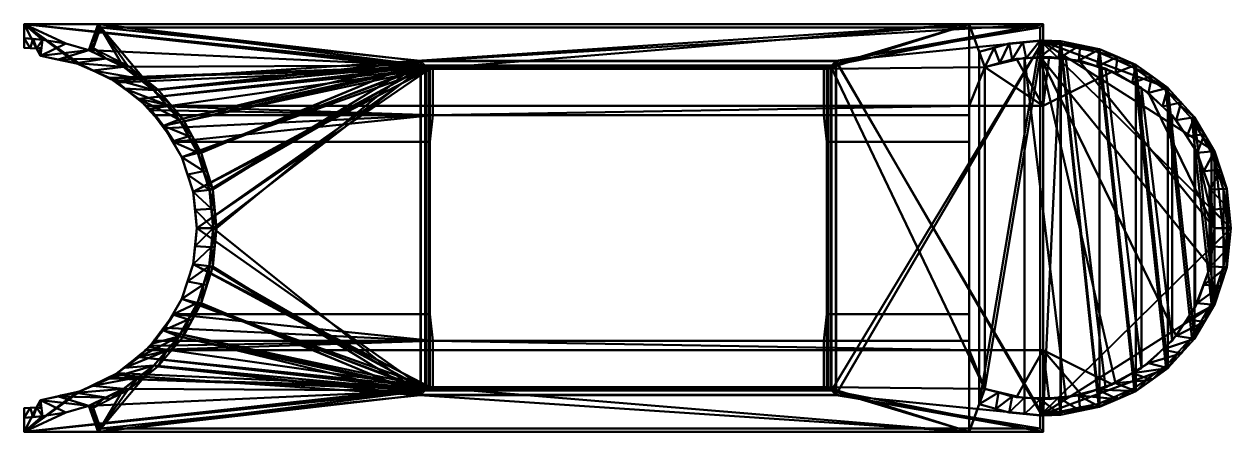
# Model space of a CAD drawing. Header units: millimetres. Extents: x -741 to 739, y -250 to 250.
import ezdxf

# ---------------------------------------------------------------- set-up
doc = ezdxf.new("R2010")
doc.units = ezdxf.units.MM
doc.layers.add('A-GENM', color=13, linetype='Continuous', lineweight=30)

# ---------------------------------------------------------------- blocks, each defined once
blk = doc.blocks.new('FamilyGeomCombination_16286-ビュー 1')
at = {"layer": 'A-GENM', "lineweight": 40}
mesh = blk.add_polyface(dxfattribs=at)
corners = [(-741, -250, -1245), (-741, -250, -110), (-741, -221, -110), (-741, -221, -1245), (-741, 250, -110), (-741, 250, -1245), (-741, 221, -1245), (-741, 221, -110)]
mesh.append_faces([[corners[k] for k in face] for face in [(0, 1, 2, 3), (6, 7, 4, 5)]])
mesh = blk.add_polyface(dxfattribs=at)
corners = [(418, 250, -1245), (-741, 250, -1245), (-741, 250, -110), (418, 250, -110)]
mesh.append_faces([[corners[k] for k in face] for face in [(0, 1, 2, 3)]])
mesh = blk.add_polyface(dxfattribs=at)
corners = [(418, 250, -110), (-741, 250, -110), (-741, 221, -110), (-726, 220, -110), (-721, 211.1, -110), (-671.6, 200.4, -110), (-626.1, 178.4, -110), (-587.1, 146.1, -110), (-556.9, 105.5, -110), (-243.4, 105.5, -110), (-243.4, 195, -110), (243.4, 195, -110), (243.4, 105.5, -110), (418, 105.5, -110), (-741, -250, -110), (418, -250, -110), (418, -105.5, -110), (243.4, -105.5, -110), (243.4, -195, -110), (-243.4, -195, -110), (-243.4, -105.5, -110), (-557.4, -105.5, -110), (-587.5, -146, -110), (-626.4, -178.1, -110), (-671.7, -200.2, -110), (-721, -211.1, -110), (-726, -220, -110), (-741, -221, -110)]
mesh.append_faces([[corners[k] for k in face] for face in [(3, 1, 2), (18, 15, 16, 17)]], dxfattribs={"vtx0": -1})
mesh.append_faces([[corners[k] for k in face] for face in [(5, 1, 3, 4), (26, 14, 24, 25)]], dxfattribs={"vtx0": -1, "vtx1": -1})
mesh.append_faces([[corners[k] for k in face] for face in [(15, 18, 19, 14)]], dxfattribs={"vtx0": -1, "vtx2": -1})
mesh.append_faces([[corners[k] for k in face] for face in [(1, 5, 6, 10)]], dxfattribs={"vtx0": -1, "vtx2": -1, "vtx3": -1})
mesh.append_faces([[corners[k] for k in face] for face in [(13, 0, 11, 12), (27, 14, 26)]], dxfattribs={"vtx1": -1})
mesh.append_faces([[corners[k] for k in face] for face in [(6, 7, 10), (22, 23, 19)]], dxfattribs={"vtx1": -1, "vtx2": -1})
mesh.append_faces([[corners[k] for k in face] for face in [(23, 24, 14, 19)]], dxfattribs={"vtx1": -1, "vtx2": -1, "vtx3": -1})
mesh.append_faces([[corners[k] for k in face] for face in [(10, 11, 0, 1)]], dxfattribs={"vtx1": -1, "vtx3": -1})
mesh.append_faces([[corners[k] for k in face] for face in [(8, 9, 10, 7)]], dxfattribs={"vtx2": -1})
mesh.append_faces([[corners[k] for k in face] for face in [(19, 20, 21, 22)]], dxfattribs={"vtx3": -1})
mesh = blk.add_polyface(dxfattribs=at)
corners = [(-741, 250, -1245), (418, 250, -1245), (418, 150, -1245), (-590.9, 150, -1245), (-629.1, 180.3, -1245), (-673.3, 201, -1245), (-721, 211.1, -1245), (-726, 220, -1245), (-741, 221, -1245), (418, -250, -1245), (-741, -250, -1245), (-741, -221, -1245), (-726, -220, -1245), (-721, -211.1, -1245), (-673.5, -200.9, -1245), (-629.6, -180.1, -1245), (-591.5, -150, -1245), (418, -150, -1245)]
mesh.append_faces([[corners[k] for k in face] for face in [(9, 15, 16, 17)]], dxfattribs={"vtx0": -1})
mesh.append_faces([[corners[k] for k in face] for face in [(15, 9, 10, 14)]], dxfattribs={"vtx0": -1, "vtx2": -1})
mesh.append_faces([[corners[k] for k in face] for face in [(0, 1, 4, 5)]], dxfattribs={"vtx1": -1, "vtx3": -1})
mesh.append_faces([[corners[k] for k in face] for face in [(7, 8, 0), (10, 11, 12)]], dxfattribs={"vtx2": -1})
mesh.append_faces([[corners[k] for k in face] for face in [(5, 6, 7, 0), (12, 13, 14, 10)]], dxfattribs={"vtx2": -1, "vtx3": -1})
mesh.append_faces([[corners[k] for k in face] for face in [(1, 2, 3, 4)]], dxfattribs={"vtx3": -1})
mesh = blk.add_polyface(dxfattribs=at)
corners = [(418, 250, -1245), (418, 250, -110), (418, 105.5, -110), (418, 138.5, -143.5), (418, 150, -253.5), (418, 150, -1245), (418, -250, -110), (418, -250, -1245), (418, -150, -1245), (418, -150, -253.5), (418, -138.5, -143.5), (418, -105.5, -110)]
mesh.append_faces([[corners[k] for k in face] for face in [(3, 1, 2)]], dxfattribs={"vtx0": -1})
mesh.append_faces([[corners[k] for k in face] for face in [(10, 6, 9)]], dxfattribs={"vtx0": -1, "vtx1": -1})
mesh.append_faces([[corners[k] for k in face] for face in [(1, 3, 4)]], dxfattribs={"vtx0": -1, "vtx2": -1})
mesh.append_faces([[corners[k] for k in face] for face in [(7, 8, 9, 6), (10, 11, 6)]], dxfattribs={"vtx2": -1})
mesh.append_faces([[corners[k] for k in face] for face in [(4, 5, 0, 1)]], dxfattribs={"vtx3": -1})
mesh = blk.add_polyface(dxfattribs=at)
corners = [(-726, 220, -110), (-741, 221, -110), (-741, 221, -1245), (-726, 220, -1245)]
mesh.append_faces([[corners[k] for k in face] for face in [(0, 1, 2, 3)]])
mesh = blk.add_polyface(dxfattribs=at)
corners = [(-726, 220, -1245), (-721, 211.1, -1245), (-721, 211.1, -110), (-726, 220, -110)]
mesh.append_faces([[corners[k] for k in face] for face in [(0, 1, 2, 3)]])
mesh = blk.add_polyface(dxfattribs=at)
corners = [(-556.9, 105.5, -110), (-587.1, 146.1, -110), (-626.1, 178.4, -110), (-671.6, 200.4, -110), (-721, 211.1, -110), (-721, 211.1, -1245), (-673.3, 201, -1245), (-629.1, 180.3, -1245), (-590.9, 150, -1245), (-590.9, 150, -253.5), (-585.4, 144.3, -199.4), (-580.2, 138.5, -143.5), (-567.8, 122.6, -127.3), (-568.3, 120.8, -110), (-606.6, 162.2, -110), (-577.7, 133.4, -110), (-582.4, 139.8, -110), (-584.7, 142.9, -110), (-596.8, 154.2, -110), (-573, 127.1, -110), (-580, 136.6, -110), (-592, 150.1, -110), (-570.6, 124, -110), (-581.2, 138.2, -110), (-569.4, 122.4, -110), (-568.9, 121.6, -110), (-562, 113.6, -118.2), (-582.8, 141.4, -171.5), (-564.9, 118.1, -122.7), (-574, 130.5, -135.4), (-581.5, 140, -157.5), (-566.3, 120.3, -125), (-577.1, 134.5, -139.5), (-570.9, 126.6, -131.4), (-575.6, 132.5, -137.4), (-569.3, 124.6, -129.3), (-567.1, 121.4, -126.2), (-578.7, 136.5, -141.5), (-572.4, 128.5, -133.4), (-568.6, 123.6, -128.3), (-570.1, 125.6, -130.4), (-571.7, 127.6, -132.4), (-570, 123.2, -110), (-562.6, 113.2, -110), (-571.8, 125.5, -110), (-575.3, 130.3, -110), (-578.9, 135, -110), (-576.5, 131.9, -110), (-565.4, 117, -110), (-571.2, 124.7, -110), (-574.1, 128.7, -110), (-566.8, 118.9, -110), (-567.6, 119.8, -110), (-573.6, 127.9, -110), (-566.1, 117.9, -110), (-565.8, 117.4, -110), (-565.6, 119.2, -123.9), (-563.5, 115.8, -120.4), (-573.2, 129.5, -134.4), (-566, 119.8, -124.5), (-577.9, 135.5, -140.5), (-574.8, 131.5, -136.4), (-565.3, 118.6, -123.3), (-564.2, 116.9, -121.6), (-564.5, 117.5, -122.2), (-566.5, 118.4, -110), (-564, 115.1, -110), (-564.7, 116, -110), (-565.1, 116.5, -110), (-564.4, 115.5, -110), (-563.8, 116.4, -121), (-562.7, 114.7, -119.3), (-563.1, 115.2, -119.9), (-563.3, 114.1, -110), (-563.6, 114.6, -110), (-562.4, 114.1, -118.7), (-562.9, 113.6, -110), (-651.2, 190.6, -1245), (-648.8, 189.4, -110), (-702.4, 207.1, -1245), (-696.3, 205.7, -110), (-610, 165.1, -1245)]
mesh.append_faces([[corners[k] for k in face] for face in [(9, 81, 8)]], dxfattribs={"vtx0": -1})
mesh.append_faces([[corners[k] for k in face] for face in [(11, 23, 30), (2, 81, 14), (22, 35, 42), (16, 30, 23), (13, 36, 52), (19, 41, 44), (39, 42, 35), (33, 44, 41), (58, 50, 29), (31, 52, 36), (38, 53, 58), (50, 58, 53), (48, 64, 68), (63, 68, 64), (57, 69, 70), (67, 70, 69)]], dxfattribs={"vtx0": -1, "vtx1": -1})
mesh.append_faces([[corners[k] for k in face] for face in [(14, 81, 9)]], dxfattribs={"vtx0": -1, "vtx1": -1, "vtx2": -1})
mesh.append_faces([[corners[k] for k in face] for face in [(46, 37, 60), (27, 16, 17), (13, 12, 36), (38, 19, 53), (20, 11, 37), (9, 18, 14), (40, 22, 49), (44, 33, 40), (3, 6, 77)]], dxfattribs={"vtx0": -1, "vtx2": -1})
mesh.append_faces([[corners[k] for k in face] for face in [(7, 81, 2), (9, 10, 1), (10, 27, 17), (13, 25, 12), (17, 1, 10), (25, 24, 12), (2, 78, 7), (50, 45, 29), (3, 80, 6), (1, 21, 9), (20, 23, 11), (78, 3, 77), (80, 4, 79), (21, 18, 9), (27, 30, 16), (57, 72, 66), (48, 55, 28), (32, 34, 15), (45, 47, 61), (24, 42, 39), (15, 46, 32), (38, 41, 19), (39, 12, 24), (40, 35, 22), (28, 64, 48), (34, 61, 47), (46, 20, 37), (47, 15, 34), (31, 59, 51), (49, 44, 40), (51, 52, 31), (56, 62, 65), (55, 54, 28), (54, 65, 62), (71, 75, 73), (59, 56, 51), (60, 32, 46), (61, 29, 45), (62, 28, 54), (66, 69, 57), (65, 51, 56), (63, 70, 67), (67, 68, 63), (75, 26, 76), (73, 74, 71), (72, 71, 74), (74, 66, 72), (43, 76, 26), (76, 73, 75), (77, 7, 78), (79, 6, 80)]], dxfattribs={"vtx1": -1, "vtx2": -1})
mesh.append_faces([[corners[k] for k in face] for face in [(26, 0, 43), (4, 5, 79)]], dxfattribs={"vtx2": -1})
mesh = blk.add_polyface(dxfattribs=at)
corners = [(239.9, 195, -143.5), (243.4, 195, -110), (-243.4, 195, -110), (-239.9, 195, -143.5)]
mesh.append_faces([[corners[k] for k in face] for face in [(0, 1, 2, 3)]])
mesh = blk.add_polyface(dxfattribs=at)
corners = [(-243.4, -195, -110), (-239.9, -195, -143.5), (-239.9, -138.5, -143.5), (-243.4, -105.5, -110), (-239.9, 195, -143.5), (-243.4, 195, -110), (-243.4, 105.5, -110), (-239.9, 138.5, -143.5)]
mesh.append_faces([[corners[k] for k in face] for face in [(2, 3, 0, 1), (7, 4, 5, 6)]])
mesh = blk.add_polyface(dxfattribs=at)
corners = [(-239.9, -195, -143.5), (239.9, -195, -143.5), (239.9, -138.5, -143.5), (-239.9, -138.5, -143.5), (239.9, 195, -143.5), (-239.9, 195, -143.5), (-239.9, 138.5, -143.5), (239.9, 138.5, -143.5)]
mesh.append_faces([[corners[k] for k in face] for face in [(2, 3, 0, 1), (4, 5, 6, 7)]])
mesh = blk.add_polyface(dxfattribs=at)
corners = [(239.9, -195, -143.5), (243.4, -195, -110), (243.4, -105.5, -110), (239.9, -138.5, -143.5), (243.4, 195, -110), (239.9, 195, -143.5), (239.9, 138.5, -143.5), (243.4, 105.5, -110)]
mesh.append_faces([[corners[k] for k in face] for face in [(3, 0, 1, 2), (6, 7, 4, 5)]])
mesh = blk.add_polyface(dxfattribs=at)
corners = [(418, 150, -253.5), (-590.9, 150, -253.5), (-590.9, 150, -1245), (418, 150, -1245)]
mesh.append_faces([[corners[k] for k in face] for face in [(0, 1, 2, 3)]])
mesh = blk.add_polyface(dxfattribs=at)
corners = [(418, 150, -253.5), (418, 138.5, -143.5), (239.9, 138.5, -143.5), (-239.9, 138.5, -143.5), (-580.2, 138.5, -143.5), (-585.4, 144.3, -199.4), (-590.9, 150, -253.5)]
mesh.append_faces([[corners[k] for k in face] for face in [(5, 3, 4)]], dxfattribs={"vtx0": -1})
mesh.append_faces([[corners[k] for k in face] for face in [(0, 3, 6)]], dxfattribs={"vtx0": -1, "vtx1": -1})
mesh.append_faces([[corners[k] for k in face] for face in [(3, 5, 6)]], dxfattribs={"vtx0": -1, "vtx2": -1})
mesh.append_faces([[corners[k] for k in face] for face in [(0, 1, 2, 3)]], dxfattribs={"vtx3": -1})
mesh = blk.add_polyface(dxfattribs=at)
corners = [(418, 138.5, -143.5), (418, 105.5, -110), (243.4, 105.5, -110), (239.9, 138.5, -143.5), (-556.9, 105.5, -110), (-567.8, 122.6, -127.3), (-580.2, 138.5, -143.5), (-239.9, 138.5, -143.5), (-243.4, 105.5, -110)]
mesh.append_faces([[corners[k] for k in face] for face in [(0, 1, 2, 3)]])
mesh.append_faces([[corners[k] for k in face] for face in [(4, 7, 8), (7, 5, 6)]], dxfattribs={"vtx0": -1})
mesh.append_faces([[corners[k] for k in face] for face in [(7, 4, 5)]], dxfattribs={"vtx0": -1, "vtx2": -1})
mesh = blk.add_polyface(dxfattribs=at)
corners = [(-721, -211.1, -110), (-671.7, -200.2, -110), (-626.4, -178.1, -110), (-587.5, -146, -110), (-557.4, -105.5, -110), (-568.3, -122.6, -127.3), (-580.8, -138.5, -143.5), (-586, -144.3, -199.4), (-591.5, -150, -253.5), (-591.5, -150, -1245), (-629.6, -180.1, -1245), (-673.5, -200.9, -1245), (-721, -211.1, -1245), (-607, -162, -110), (-568.8, -120.9, -110), (-597.2, -154, -110), (-578.2, -133.4, -110), (-592.4, -150, -110), (-582.8, -139.7, -110), (-573.5, -127.1, -110), (-580.5, -136.5, -110), (-585.2, -142.8, -110), (-571.1, -124, -110), (-581.7, -138.1, -110), (-570, -122.4, -110), (-569.4, -121.6, -110), (-574.5, -130.5, -135.4), (-583.4, -141.4, -171.5), (-562.5, -113.6, -118.2), (-577.7, -134.5, -139.5), (-579.2, -136.5, -141.5), (-571.4, -126.6, -131.4), (-582.1, -140, -157.5), (-565.4, -118.1, -122.8), (-576.1, -132.5, -137.4), (-573, -128.5, -133.4), (-569.8, -124.6, -129.3), (-566.8, -120.3, -125), (-570.6, -125.6, -130.4), (-572.2, -127.6, -132.4), (-569.1, -123.6, -128.3), (-567.6, -121.4, -126.2), (-570.6, -123.2, -110), (-579.3, -135, -110), (-572.3, -125.6, -110), (-575.8, -130.3, -110), (-563.1, -113.2, -110), (-574.7, -128.7, -110), (-571.7, -124.8, -110), (-577, -131.8, -110), (-565.9, -117, -110), (-574.1, -127.9, -110), (-567.4, -118.9, -110), (-566.7, -118, -110), (-568.1, -119.9, -110), (-566.3, -117.5, -110), (-567.2, -120.9, -125.6), (-573.7, -129.5, -134.4), (-566.1, -119.2, -123.9), (-575.3, -131.5, -136.4), (-578.4, -135.5, -140.5), (-564, -115.8, -120.5), (-566.5, -119.8, -124.5), (-565.8, -118.6, -123.3), (-564.7, -117, -121.6), (-565, -117.5, -122.2), (-564.5, -115.1, -110), (-567, -118.5, -110), (-565.2, -116.1, -110), (-564.9, -115.6, -110), (-565.6, -116.5, -110), (-564.3, -116.4, -121), (-563.2, -114.7, -119.3), (-563.6, -115.3, -119.9), (-563.8, -114.1, -110), (-564.1, -114.6, -110), (-562.9, -114.2, -118.8), (-563.4, -113.7, -110), (-696.4, -205.6, -110), (-697.3, -206, -1245), (-649.1, -189.2, -110), (-651.5, -190.5, -1245), (-610.5, -165.1, -1245)]
mesh.append_faces([[corners[k] for k in face] for face in [(0, 79, 12), (82, 8, 9)]], dxfattribs={"vtx0": -1})
mesh.append_faces([[corners[k] for k in face] for face in [(81, 80, 10), (41, 14, 56), (13, 82, 2), (21, 7, 3), (40, 24, 5), (7, 21, 27), (16, 29, 43), (18, 27, 21), (48, 38, 44), (60, 43, 29), (31, 44, 38), (34, 49, 59), (54, 56, 14), (45, 59, 49), (58, 67, 63), (46, 28, 77), (73, 75, 72), (76, 77, 28), (78, 79, 0), (80, 81, 1), (10, 2, 82)]], dxfattribs={"vtx0": -1, "vtx1": -1})
mesh.append_faces([[corners[k] for k in face] for face in [(82, 13, 8)]], dxfattribs={"vtx0": -1, "vtx1": -1, "vtx2": -1})
mesh.append_faces([[corners[k] for k in face] for face in [(78, 11, 79), (44, 31, 39), (32, 18, 23), (3, 7, 8), (45, 26, 59), (23, 6, 32), (42, 40, 36), (58, 52, 67), (54, 37, 56), (51, 35, 57), (57, 47, 51), (73, 66, 75), (55, 33, 63), (71, 68, 69), (70, 64, 65)]], dxfattribs={"vtx0": -1, "vtx2": -1})
mesh.append_faces([[corners[k] for k in face] for face in [(78, 1, 11), (25, 14, 5), (24, 25, 5), (81, 11, 1), (17, 3, 8), (13, 15, 8), (15, 17, 8), (23, 20, 6), (16, 49, 34), (50, 70, 65), (20, 43, 30), (30, 6, 20), (19, 44, 39), (32, 27, 18), (34, 29, 16), (45, 47, 26), (36, 38, 22), (39, 35, 19), (22, 42, 36), (41, 5, 14), (42, 24, 40), (48, 22, 38), (51, 19, 35), (53, 55, 63, 67), (54, 52, 37), (55, 50, 33), (57, 26, 47), (58, 62, 52), (60, 30, 43), (62, 37, 52), (65, 33, 50), (74, 77, 76), (61, 71, 69), (69, 66, 61), (70, 68, 64), (71, 64, 68), (75, 74, 72), (73, 61, 66), (76, 72, 74), (80, 2, 10)]], dxfattribs={"vtx1": -1, "vtx2": -1})
mesh.append_faces([[corners[k] for k in face] for face in [(46, 4, 28)]], dxfattribs={"vtx2": -1})
mesh = blk.add_polyface(dxfattribs=at)
corners = [(418, -105.5, -110), (418, -138.5, -143.5), (239.9, -138.5, -143.5), (243.4, -105.5, -110), (-580.8, -138.5, -143.5), (-568.3, -122.6, -127.3), (-557.4, -105.5, -110), (-243.4, -105.5, -110), (-239.9, -138.5, -143.5)]
mesh.append_faces([[corners[k] for k in face] for face in [(3, 0, 1, 2)]])
mesh.append_faces([[corners[k] for k in face] for face in [(8, 5, 6)]], dxfattribs={"vtx0": -1, "vtx2": -1})
mesh.append_faces([[corners[k] for k in face] for face in [(6, 7, 8), (8, 4, 5)]], dxfattribs={"vtx2": -1})
mesh = blk.add_polyface(dxfattribs=at)
corners = [(418, -138.5, -143.5), (418, -150, -253.5), (-591.5, -150, -253.5), (-586, -144.3, -199.4), (-580.8, -138.5, -143.5), (-239.9, -138.5, -143.5), (239.9, -138.5, -143.5)]
mesh.append_faces([[corners[k] for k in face] for face in [(5, 2, 3)]], dxfattribs={"vtx0": -1, "vtx2": -1})
mesh.append_faces([[corners[k] for k in face] for face in [(1, 2, 5)]], dxfattribs={"vtx1": -1, "vtx2": -1})
mesh.append_faces([[corners[k] for k in face] for face in [(6, 0, 1, 5), (3, 4, 5)]], dxfattribs={"vtx2": -1})
mesh = blk.add_polyface(dxfattribs=at)
corners = [(418, -150, -1245), (-591.5, -150, -1245), (-591.5, -150, -253.5), (418, -150, -253.5)]
mesh.append_faces([[corners[k] for k in face] for face in [(0, 1, 2, 3)]])
mesh = blk.add_polyface(dxfattribs=at)
corners = [(-239.9, -195, -143.5), (-243.4, -195, -110), (243.4, -195, -110), (239.9, -195, -143.5)]
mesh.append_faces([[corners[k] for k in face] for face in [(0, 1, 2, 3)]])
mesh = blk.add_polyface(dxfattribs=at)
corners = [(-726, -220, -1245), (-741, -221, -1245), (-741, -221, -110), (-726, -220, -110)]
mesh.append_faces([[corners[k] for k in face] for face in [(0, 1, 2, 3)]])
mesh = blk.add_polyface(dxfattribs=at)
corners = [(-726, -220, -110), (-721, -211.1, -110), (-721, -211.1, -1245), (-726, -220, -1245)]
mesh.append_faces([[corners[k] for k in face] for face in [(0, 1, 2, 3)]])
mesh = blk.add_polyface(dxfattribs=at)
corners = [(418, -250, -110), (-741, -250, -110), (-741, -250, -1245), (418, -250, -1245)]
mesh.append_faces([[corners[k] for k in face] for face in [(0, 1, 2, 3)]])
blk = doc.blocks.new('FamilyGeomCombination_17509-ビュー 1')
at = {"layer": 'A-GENM', "lineweight": 40}
mesh = blk.add_polyface(dxfattribs=at)
corners = [(-741, 250, -55), (-741, 233, -55), (-718.5, 230.9, -55), (-689.7, 226.2, -55), (-661.7, 218, -55), (-619.1, 197.6, -55), (-581.6, 168.9, -55), (-550.7, 133.2, -55), (-527.7, 92, -55), (-513.6, 47, -55), (-509, 0, -55), (-513.9, -46.9, -55), (-528.2, -91.8, -55), (-551.2, -132.9, -55), (-582, -168.6, -55), (-619.3, -197.3, -55), (-661.7, -218, -55), (-689.7, -226.3, -55), (-718.6, -230.9, -55), (-741, -233, -55), (-741, -250, -55), (418, -250, -55), (418, 250, -55), (-249.2, 199.2, -55), (249.2, 199.2, -55), (249.2, -199.2, -55), (-249.2, -199.2, -55)]
mesh.append_faces([[corners[k] for k in face] for face in [(10, 23, 9)]], dxfattribs={"vtx0": -1, "vtx1": -1})
mesh.append_faces([[corners[k] for k in face] for face in [(0, 2, 3), (22, 24, 25, 21), (23, 5, 6), (26, 13, 14), (21, 25, 26, 20), (26, 12, 13)]], dxfattribs={"vtx0": -1, "vtx2": -1})
mesh.append_faces([[corners[k] for k in face] for face in [(0, 3, 4, 23)]], dxfattribs={"vtx0": -1, "vtx2": -1, "vtx3": -1})
mesh.append_faces([[corners[k] for k in face] for face in [(19, 20, 18)]], dxfattribs={"vtx1": -1})
mesh.append_faces([[corners[k] for k in face] for face in [(4, 5, 23), (6, 7, 23), (8, 9, 23), (7, 8, 23), (15, 16, 26), (14, 15, 26), (17, 18, 20), (11, 12, 26)]], dxfattribs={"vtx1": -1, "vtx2": -1})
mesh.append_faces([[corners[k] for k in face] for face in [(16, 17, 20, 26)]], dxfattribs={"vtx1": -1, "vtx2": -1, "vtx3": -1})
mesh.append_faces([[corners[k] for k in face] for face in [(23, 24, 22, 0), (10, 11, 26, 23)]], dxfattribs={"vtx1": -1, "vtx3": -1})
mesh.append_faces([[corners[k] for k in face] for face in [(0, 1, 2)]], dxfattribs={"vtx2": -1})
mesh = blk.add_polyface(dxfattribs=at)
corners = [(-741, 250, -65), (418, 250, -65), (418, -250, -65), (-741, -250, -65), (-741, -221, -65), (-726, -220, -65), (-721, -211.1, -65), (-677.2, -202.3, -65), (-636.2, -184.5, -65), (-599.9, -158.5, -65), (-569.9, -125.5, -65), (-547.4, -86.9, -65), (-533.6, -44.4, -65), (-529, 0, -65), (-533.8, 44.3, -65), (-547.7, 86.7, -65), (-570.2, 125.2, -65), (-600.2, 158.2, -65), (-636.4, 184.2, -65), (-677.3, 202.1, -65), (-721, 211.1, -65), (-726, 220, -65), (-741, 221, -65), (248.2, 198.2, -65), (-248.2, 198.2, -65), (-248.2, -198.2, -65), (248.2, -198.2, -65)]
mesh.append_faces([[corners[k] for k in face] for face in [(0, 21, 22)]], dxfattribs={"vtx0": -1})
mesh.append_faces([[corners[k] for k in face] for face in [(21, 0, 19, 20), (10, 25, 9)]], dxfattribs={"vtx0": -1, "vtx1": -1})
mesh.append_faces([[corners[k] for k in face] for face in [(1, 23, 24, 0), (24, 16, 17)]], dxfattribs={"vtx0": -1, "vtx2": -1})
mesh.append_faces([[corners[k] for k in face] for face in [(3, 7, 8, 25)]], dxfattribs={"vtx0": -1, "vtx2": -1, "vtx3": -1})
mesh.append_faces([[corners[k] for k in face] for face in [(15, 16, 24), (14, 15, 24), (17, 18, 24), (12, 13, 25), (11, 12, 25), (10, 11, 25), (8, 9, 25)]], dxfattribs={"vtx1": -1, "vtx2": -1})
mesh.append_faces([[corners[k] for k in face] for face in [(18, 19, 0, 24)]], dxfattribs={"vtx1": -1, "vtx2": -1, "vtx3": -1})
mesh.append_faces([[corners[k] for k in face] for face in [(26, 23, 1, 2), (13, 14, 24, 25), (25, 26, 2, 3)]], dxfattribs={"vtx1": -1, "vtx3": -1})
mesh.append_faces([[corners[k] for k in face] for face in [(3, 4, 5)]], dxfattribs={"vtx2": -1})
mesh.append_faces([[corners[k] for k in face] for face in [(5, 6, 7, 3)]], dxfattribs={"vtx2": -1, "vtx3": -1})
mesh = blk.add_polyface(dxfattribs=at)
corners = [(-741, 233, -55), (-741, 250, -55), (-741, 250, -65), (-741, 221, -65), (-741, 221, -61)]
mesh.append_faces([[corners[k] for k in face] for face in [(1, 2, 0)]], dxfattribs={"vtx1": -1})
mesh.append_faces([[corners[k] for k in face] for face in [(3, 4, 0, 2)]], dxfattribs={"vtx2": -1})
mesh = blk.add_polyface(dxfattribs=at)
corners = [(418, 250, -55), (418, 250, -65), (-741, 250, -65), (-741, 250, -55)]
mesh.append_faces([[corners[k] for k in face] for face in [(0, 1, 2, 3)]])
mesh = blk.add_polyface(dxfattribs=at)
corners = [(418, -250, -55), (418, -250, -65), (418, 250, -65), (418, 250, -55)]
mesh.append_faces([[corners[k] for k in face] for face in [(0, 1, 2, 3)]])
mesh = blk.add_polyface(dxfattribs=at)
corners = [(-718.5, 230.9, -55), (-741, 233, -55), (-741, 221, -61), (-733.5, 220.5, -60.9), (-726, 220, -60.8), (-723.5, 215.5, -62.9), (-721, 211.1, -65), (-729.8, 232, -55), (-719.8, 220.8, -60.1)]
mesh.append_faces([[corners[k] for k in face] for face in [(1, 3, 7), (4, 7, 3)]], dxfattribs={"vtx0": -1, "vtx1": -1})
mesh.append_faces([[corners[k] for k in face] for face in [(8, 0, 4), (0, 7, 4), (4, 5, 8)]], dxfattribs={"vtx1": -1, "vtx2": -1})
mesh.append_faces([[corners[k] for k in face] for face in [(1, 2, 3), (5, 6, 8)]], dxfattribs={"vtx2": -1})
mesh = blk.add_polyface(dxfattribs=at)
corners = [(-661.7, 218, -55), (-689.7, 226.2, -55), (-718.5, 230.9, -55), (-721, 211.1, -65), (-721, 211.1, -65), (-721, 211.1, -65)]
mesh.append_faces([[corners[k] for k in face] for face in [(2, 3, 1), (5, 0, 1)]])
mesh = blk.add_polyface(dxfattribs=at)
corners = [(-726, 220, -65), (-726, 220, -60.8), (-733.5, 220.5, -60.9), (-741, 221, -61), (-741, 221, -65)]
mesh.append_faces([[corners[k] for k in face] for face in [(0, 2, 4)]], dxfattribs={"vtx0": -1, "vtx1": -1})
mesh.append_faces([[corners[k] for k in face] for face in [(3, 4, 2)]], dxfattribs={"vtx1": -1})
mesh.append_faces([[corners[k] for k in face] for face in [(0, 1, 2)]], dxfattribs={"vtx2": -1})
mesh = blk.add_polyface(dxfattribs=at)
corners = [(-726, 220, -60.8), (-726, 220, -65), (-721, 211.1, -65), (-723.5, 215.5, -62.9)]
mesh.append_faces([[corners[k] for k in face] for face in [(1, 3, 0), (3, 1, 2)]], dxfattribs={"vtx0": -1})
mesh = blk.add_polyface(dxfattribs=at)
corners = [(-509, 0, -55), (-513.6, 47, -55), (-527.7, 92, -55), (-550.7, 133.2, -55), (-581.6, 168.9, -55), (-619.1, 197.6, -55), (-661.7, 218, -55), (-721, 211.1, -65), (-677.3, 202.1, -65), (-636.4, 184.2, -65), (-600.2, 158.2, -65), (-570.2, 125.2, -65), (-547.7, 86.7, -65), (-533.8, 44.3, -65), (-529, 0, -65), (-640.4, 207.8, -55), (-699.2, 206.6, -65), (-531.4, 22.2, -65), (-511.3, 23.5, -55), (-618.3, 171.2, -65), (-600.4, 183.3, -55), (-656.9, 193.2, -65), (-559, 106, -65), (-540.8, 65.5, -65), (-520.7, 69.5, -55), (-585.2, 141.7, -65), (-566.2, 151.1, -55), (-539.2, 112.6, -55)]
mesh.append_faces([[corners[k] for k in face] for face in [(5, 21, 20), (9, 20, 21), (24, 23, 1), (22, 27, 11), (27, 22, 2), (23, 24, 12), (6, 16, 15), (4, 19, 26)]], dxfattribs={"vtx0": -1, "vtx1": -1})
mesh.append_faces([[corners[k] for k in face] for face in [(4, 9, 19), (18, 13, 17), (8, 5, 15), (13, 18, 1), (12, 24, 2), (9, 4, 20), (17, 0, 18), (10, 3, 26)]], dxfattribs={"vtx0": -1, "vtx2": -1})
mesh.append_faces([[corners[k] for k in face] for face in [(3, 10, 25, 11)]], dxfattribs={"vtx0": -1, "vtx3": -1})
mesh.append_faces([[corners[k] for k in face] for face in [(19, 10, 26), (16, 8, 15), (8, 21, 5), (22, 12, 2), (27, 3, 11), (23, 13, 1)]], dxfattribs={"vtx1": -1, "vtx2": -1})
mesh.append_faces([[corners[k] for k in face] for face in [(6, 7, 16), (17, 14, 0)]], dxfattribs={"vtx2": -1})
mesh = blk.add_polyface(dxfattribs=at)
corners = [(249.2, 199.2, -55), (-249.2, 199.2, -55), (-248.2, 198.2, -65), (248.2, 198.2, -65)]
mesh.append_faces([[corners[k] for k in face] for face in [(0, 1, 2, 3)]])
mesh = blk.add_polyface(dxfattribs=at)
corners = [(-249.2, 199.2, -55), (-249.2, -199.2, -55), (-248.2, -198.2, -65), (-248.2, 198.2, -65)]
mesh.append_faces([[corners[k] for k in face] for face in [(0, 1, 2, 3)]])
mesh = blk.add_polyface(dxfattribs=at)
corners = [(248.2, 198.2, -65), (248.2, -198.2, -65), (249.2, -199.2, -55), (249.2, 199.2, -55)]
mesh.append_faces([[corners[k] for k in face] for face in [(0, 1, 2, 3)]])
mesh = blk.add_polyface(dxfattribs=at)
corners = [(-661.7, -218, -55), (-619.3, -197.3, -55), (-582, -168.6, -55), (-551.2, -132.9, -55), (-528.2, -91.8, -55), (-513.9, -46.9, -55), (-509, 0, -55), (-529, 0, -65), (-533.6, -44.4, -65), (-547.4, -86.9, -65), (-569.9, -125.5, -65), (-599.9, -158.5, -65), (-636.2, -184.5, -65), (-677.2, -202.3, -65), (-721, -211.1, -65), (-511.5, -23.4, -55), (-531.3, -22.2, -65), (-698.9, -206.6, -65), (-640.5, -207.7, -55), (-558.7, -106.2, -65), (-521.1, -69.3, -55), (-540.5, -65.7, -65), (-618.1, -171.5, -65), (-656.7, -193.4, -65), (-600.6, -183, -55), (-584.9, -142, -65), (-539.7, -112.3, -55), (-566.6, -150.7, -55)]
mesh.append_faces([[corners[k] for k in face] for face in [(5, 21, 20), (9, 20, 21), (24, 23, 1), (22, 27, 11), (27, 22, 2), (23, 24, 12), (6, 16, 15), (4, 19, 26)]], dxfattribs={"vtx0": -1, "vtx1": -1})
mesh.append_faces([[corners[k] for k in face] for face in [(4, 9, 19), (18, 13, 17), (8, 5, 15), (3, 25, 11), (13, 18, 1), (12, 24, 2), (9, 4, 20), (17, 0, 18), (10, 3, 26)]], dxfattribs={"vtx0": -1, "vtx2": -1})
mesh.append_faces([[corners[k] for k in face] for face in [(19, 10, 26), (16, 8, 15), (8, 21, 5), (22, 12, 2), (10, 25, 3), (27, 3, 11), (23, 13, 1)]], dxfattribs={"vtx1": -1, "vtx2": -1})
mesh.append_faces([[corners[k] for k in face] for face in [(6, 7, 16), (17, 14, 0)]], dxfattribs={"vtx2": -1})
mesh = blk.add_polyface(dxfattribs=at)
corners = [(-249.2, -199.2, -55), (249.2, -199.2, -55), (248.2, -198.2, -65), (-248.2, -198.2, -65)]
mesh.append_faces([[corners[k] for k in face] for face in [(0, 1, 2, 3)]])
mesh = blk.add_polyface(dxfattribs=at)
corners = [(-741, -233, -55), (-718.6, -230.9, -55), (-721, -211.1, -65), (-723.5, -215.5, -62.9), (-726, -220, -60.8), (-733.5, -220.5, -60.9), (-741, -221, -61), (-729.8, -232, -55), (-719.8, -220.8, -60.1)]
mesh.append_faces([[corners[k] for k in face] for face in [(4, 8, 3), (8, 4, 1)]], dxfattribs={"vtx0": -1, "vtx1": -1})
mesh.append_faces([[corners[k] for k in face] for face in [(5, 0, 7), (7, 4, 5), (4, 7, 1)]], dxfattribs={"vtx0": -1, "vtx2": -1})
mesh.append_faces([[corners[k] for k in face] for face in [(8, 2, 3), (5, 6, 0)]], dxfattribs={"vtx2": -1})
mesh = blk.add_polyface(dxfattribs=at)
corners = [(-726, -220, -60.8), (-726, -220, -65), (-741, -221, -65), (-741, -221, -61), (-733.5, -220.5, -60.9)]
mesh.append_faces([[corners[k] for k in face] for face in [(1, 4, 0)]], dxfattribs={"vtx0": -1})
mesh.append_faces([[corners[k] for k in face] for face in [(4, 1, 2)]], dxfattribs={"vtx0": -1, "vtx2": -1})
mesh.append_faces([[corners[k] for k in face] for face in [(3, 4, 2)]], dxfattribs={"vtx1": -1})
mesh = blk.add_polyface(dxfattribs=at)
corners = [(-741, -250, -55), (-741, -233, -55), (-741, -221, -61), (-741, -221, -65), (-741, -250, -65)]
mesh.append_faces([[corners[k] for k in face] for face in [(2, 3, 1)]], dxfattribs={"vtx1": -1})
mesh.append_faces([[corners[k] for k in face] for face in [(4, 0, 1, 3)]], dxfattribs={"vtx2": -1})
mesh = blk.add_polyface(dxfattribs=at)
corners = [(-726, -220, -65), (-726, -220, -60.8), (-723.5, -215.5, -62.9), (-721, -211.1, -65)]
mesh.append_faces([[corners[k] for k in face] for face in [(0, 1, 2), (2, 3, 0)]], dxfattribs={"vtx2": -1})
mesh = blk.add_polyface(dxfattribs=at)
corners = [(-718.6, -230.9, -55), (-689.7, -226.3, -55), (-661.7, -218, -55), (-721, -211.1, -65), (-721, -211.1, -65), (-721, -211.1, -65)]
mesh.append_faces([[corners[k] for k in face] for face in [(2, 3, 1), (5, 0, 1)]])
mesh = blk.add_polyface(dxfattribs=at)
corners = [(-741, -250, -55), (-741, -250, -65), (418, -250, -65), (418, -250, -55)]
mesh.append_faces([[corners[k] for k in face] for face in [(0, 1, 2, 3)]])
blk = doc.blocks.new('FamilyGeomCombination_21072-ビュー 1')
at = {"layer": 'A-GENM', "lineweight": 40}
mesh = blk.add_polyface(dxfattribs=at)
corners = [(-741, -250, -65), (418, -250, -65), (437.2, -197.3, -65), (486.1, -208.8, -65), (536.4, -208.2, -65), (585.1, -195.7, -65), (629.5, -172, -65), (666.9, -138.5, -65), (695.3, -97, -65), (713, -49.9, -65), (719, 0, -65), (713, 49.9, -65), (695.3, 97, -65), (666.9, 138.5, -65), (629.5, 172, -65), (585.1, 195.7, -65), (536.4, 208.2, -65), (486.1, 208.8, -65), (437.2, 197.3, -65), (418, 250, -65), (-741, 250, -65), (-741, 221, -65), (-726, 220, -65), (-721, 211.1, -65), (-677.3, 202.1, -65), (-636.4, 184.2, -65), (-600.2, 158.2, -65), (-570.2, 125.2, -65), (-547.7, 86.7, -65), (-533.8, 44.3, -65), (-529, 0, -65), (-533.6, -44.4, -65), (-547.4, -86.9, -65), (-569.9, -125.5, -65), (-599.9, -158.5, -65), (-636.2, -184.5, -65), (-677.2, -202.3, -65), (-721, -211.1, -65), (-726, -220, -65), (-741, -221, -65), (-248.2, 198.2, -65), (248.2, 198.2, -65), (248.2, -198.2, -65), (-248.2, -198.2, -65)]
mesh.append_faces([[corners[k] for k in face] for face in [(43, 32, 33), (40, 26, 27), (1, 42, 43, 0), (42, 1, 2, 41), (18, 2, 3, 17), (13, 7, 8, 12), (12, 8, 9, 11), (7, 13, 14)]], dxfattribs={"vtx0": -1, "vtx2": -1})
mesh.append_faces([[corners[k] for k in face] for face in [(20, 24, 25, 40)]], dxfattribs={"vtx0": -1, "vtx2": -1, "vtx3": -1})
mesh.append_faces([[corners[k] for k in face] for face in [(39, 0, 38), (10, 11, 9)]], dxfattribs={"vtx1": -1})
mesh.append_faces([[corners[k] for k in face] for face in [(34, 35, 43), (31, 32, 43), (28, 29, 40), (27, 28, 40), (25, 26, 40), (29, 30, 40), (33, 34, 43), (3, 4, 17)]], dxfattribs={"vtx1": -1, "vtx2": -1})
mesh.append_faces([[corners[k] for k in face] for face in [(35, 36, 0, 43), (18, 19, 41, 2)]], dxfattribs={"vtx1": -1, "vtx2": -1, "vtx3": -1})
mesh.append_faces([[corners[k] for k in face] for face in [(30, 31, 43, 40), (19, 20, 40, 41), (4, 5, 16, 17), (5, 6, 15, 16), (6, 7, 14, 15)]], dxfattribs={"vtx1": -1, "vtx3": -1})
mesh.append_faces([[corners[k] for k in face] for face in [(20, 21, 22)]], dxfattribs={"vtx2": -1})
mesh.append_faces([[corners[k] for k in face] for face in [(36, 37, 38, 0), (22, 23, 24, 20)]], dxfattribs={"vtx2": -1, "vtx3": -1})
mesh = blk.add_polyface(dxfattribs=at)
corners = [(-721, -211.1, -110), (-677.2, -202.3, -110), (-636.2, -184.5, -110), (-599.9, -158.5, -110), (-569.9, -125.5, -110), (-547.4, -86.9, -110), (-533.6, -44.4, -110), (-529, 0, -110), (-533.8, 44.3, -110), (-547.7, 86.7, -110), (-570.2, 125.2, -110), (-600.2, 158.2, -110), (-636.4, 184.2, -110), (-677.3, 202.1, -110), (-721, 211.1, -110), (-726, 220, -110), (-741, 221, -110), (-741, 250, -110), (418, 250, -110), (437.2, 197.3, -110), (486.1, 208.8, -110), (536.4, 208.2, -110), (585.1, 195.7, -110), (629.5, 172, -110), (666.9, 138.5, -110), (695.3, 97, -110), (713, 49.9, -110), (719, 0, -110), (713, -49.9, -110), (695.3, -97, -110), (666.9, -138.5, -110), (629.5, -172, -110), (585.1, -195.7, -110), (536.4, -208.2, -110), (486.1, -208.8, -110), (437.2, -197.3, -110), (418, -250, -110), (-741, -250, -110), (-741, -221, -110), (-726, -220, -110), (243.4, 195, -110), (-243.4, 195, -110), (-243.4, -195, -110), (243.4, -195, -110)]
mesh.append_faces([[corners[k] for k in face] for face in [(39, 37, 38)]], dxfattribs={"vtx0": -1})
mesh.append_faces([[corners[k] for k in face] for face in [(23, 31, 22), (5, 42, 4), (6, 42, 5), (1, 37, 39, 0), (3, 42, 2), (10, 41, 9), (8, 41, 7), (4, 42, 3)]], dxfattribs={"vtx0": -1, "vtx1": -1})
mesh.append_faces([[corners[k] for k in face] for face in [(22, 31, 32, 21), (20, 33, 34), (43, 35, 36, 42), (21, 32, 33, 20), (7, 41, 42, 6), (41, 10, 11), (41, 11, 12), (41, 17, 18)]], dxfattribs={"vtx0": -1, "vtx2": -1})
mesh.append_faces([[corners[k] for k in face] for face in [(35, 43, 40, 19), (37, 1, 2, 42)]], dxfattribs={"vtx0": -1, "vtx2": -1, "vtx3": -1})
mesh.append_faces([[corners[k] for k in face] for face in [(27, 28, 26)]], dxfattribs={"vtx1": -1})
mesh.append_faces([[corners[k] for k in face] for face in [(36, 37, 42), (8, 9, 41)]], dxfattribs={"vtx1": -1, "vtx2": -1})
mesh.append_faces([[corners[k] for k in face] for face in [(12, 13, 17, 41)]], dxfattribs={"vtx1": -1, "vtx2": -1, "vtx3": -1})
mesh.append_faces([[corners[k] for k in face] for face in [(30, 31, 23, 24), (28, 29, 25, 26), (29, 30, 24, 25), (34, 35, 19, 20), (18, 19, 40, 41)]], dxfattribs={"vtx1": -1, "vtx3": -1})
mesh.append_faces([[corners[k] for k in face] for face in [(15, 16, 17)]], dxfattribs={"vtx2": -1})
mesh.append_faces([[corners[k] for k in face] for face in [(13, 14, 15, 17)]], dxfattribs={"vtx2": -1, "vtx3": -1})
mesh = blk.add_polyface(dxfattribs=at)
corners = [(418, 250, -65), (418, 250, -110), (-741, 250, -110), (-741, 250, -65)]
mesh.append_faces([[corners[k] for k in face] for face in [(0, 1, 2, 3)]])
mesh = blk.add_polyface(dxfattribs=at)
corners = [(-741, 250, -110), (-741, 221, -110), (-741, 221, -65), (-741, 250, -65)]
mesh.append_faces([[corners[k] for k in face] for face in [(0, 1, 2, 3)]])
mesh = blk.add_polyface(dxfattribs=at)
corners = [(-661.7, 218, -4), (-619.2, 197.5, -4), (-581.8, 168.8, -4), (-551, 133.1, -4), (-528, 91.9, -4), (-513.8, 46.9, -4), (-509, 0, -4), (-513.8, -46.9, -4), (-528, -91.9, -4), (-551, -133.1, -4), (-581.8, -168.8, -4), (-619.2, -197.5, -4), (-661.7, -218, -4), (-650, -250, -4), (509, -250, -4), (509, -230, -4), (530.4, -229, -4), (577.9, -219.4, -4), (622.4, -200.1, -4), (661.8, -171.9, -4), (694.4, -136.1, -4), (718.8, -94.2, -4), (733.9, -48.2, -4), (739, 0, -4), (733.9, 48.2, -4), (718.8, 94.2, -4), (694.4, 136.1, -4), (661.8, 171.9, -4), (622.4, 200.1, -4), (577.9, 219.4, -4), (530.4, 229, -4), (509, 230, -4), (509, 250, -4), (-650, 250, -4), (-254.6, 204.6, -4), (254.6, 204.6, -4), (254.6, -204.6, -4), (-254.6, -204.6, -4)]
mesh.append_faces([[corners[k] for k in face] for face in [(33, 34, 32), (36, 31, 35), (9, 37, 8)]], dxfattribs={"vtx0": -1, "vtx1": -1})
mesh.append_faces([[corners[k] for k in face] for face in [(34, 5, 6, 37), (35, 31, 32, 34), (20, 26, 27), (21, 25, 26, 20), (14, 36, 37, 13), (25, 21, 22)]], dxfattribs={"vtx0": -1, "vtx2": -1})
mesh.append_faces([[corners[k] for k in face] for face in [(33, 1, 2, 34), (15, 30, 31, 36), (37, 9, 10, 13)]], dxfattribs={"vtx0": -1, "vtx2": -1, "vtx3": -1})
mesh.append_faces([[corners[k] for k in face] for face in [(24, 25, 22, 23), (12, 13, 11)]], dxfattribs={"vtx1": -1})
mesh.append_faces([[corners[k] for k in face] for face in [(2, 3, 34), (4, 5, 34), (3, 4, 34), (7, 8, 37), (10, 11, 13), (14, 15, 36), (16, 17, 30, 15), (6, 7, 37)]], dxfattribs={"vtx1": -1, "vtx2": -1})
mesh.append_faces([[corners[k] for k in face] for face in [(29, 30, 17, 18), (28, 29, 18, 19), (27, 28, 19, 20)]], dxfattribs={"vtx1": -1, "vtx3": -1})
mesh.append_faces([[corners[k] for k in face] for face in [(33, 0, 1)]], dxfattribs={"vtx2": -1})
mesh = blk.add_polyface(dxfattribs=at)
corners = [(-661.7, 218, -55), (-650, 250, -55), (509, 250, -55), (509, 230, -55), (530.4, 229, -55), (577.9, 219.4, -55), (622.4, 200.1, -55), (661.8, 171.9, -55), (694.4, 136.1, -55), (718.8, 94.2, -55), (733.9, 48.2, -55), (739, 0, -55), (733.9, -48.2, -55), (718.8, -94.2, -55), (694.4, -136.1, -55), (661.8, -171.9, -55), (622.4, -200.1, -55), (577.9, -219.4, -55), (530.4, -229, -55), (509, -230, -55), (509, -250, -55), (-650, -250, -55), (-661.7, -218, -55), (-619.2, -197.5, -55), (-581.8, -168.8, -55), (-551, -133.1, -55), (-528, -91.9, -55), (-513.8, -46.9, -55), (-509, 0, -55), (-513.8, 46.9, -55), (-528, 91.9, -55), (-551, 133.1, -55), (-581.8, 168.8, -55), (-619.2, 197.5, -55), (249.2, 199.2, -55), (-249.2, 199.2, -55), (-249.2, -199.2, -55), (249.2, -199.2, -55)]
mesh.append_faces([[corners[k] for k in face] for face in [(14, 8, 13), (31, 35, 30)]], dxfattribs={"vtx0": -1, "vtx1": -1})
mesh.append_faces([[corners[k] for k in face] for face in [(36, 27, 28, 35), (9, 12, 13, 8), (2, 34, 35, 1), (3, 37, 34, 2), (17, 4, 5)]], dxfattribs={"vtx0": -1, "vtx2": -1})
mesh.append_faces([[corners[k] for k in face] for face in [(21, 23, 24, 36), (35, 31, 32, 1)]], dxfattribs={"vtx0": -1, "vtx2": -1, "vtx3": -1})
mesh.append_faces([[corners[k] for k in face] for face in [(4, 17, 18, 19)]], dxfattribs={"vtx0": -1, "vtx3": -1})
mesh.append_faces([[corners[k] for k in face] for face in [(0, 1, 33)]], dxfattribs={"vtx1": -1})
mesh.append_faces([[corners[k] for k in face] for face in [(24, 25, 36), (26, 27, 36), (25, 26, 36), (29, 30, 35), (32, 33, 1), (3, 4, 19), (28, 29, 35)]], dxfattribs={"vtx1": -1, "vtx2": -1})
mesh.append_faces([[corners[k] for k in face] for face in [(19, 20, 37, 3)]], dxfattribs={"vtx1": -1, "vtx2": -1, "vtx3": -1})
mesh.append_faces([[corners[k] for k in face] for face in [(20, 21, 36, 37), (16, 17, 5, 6), (15, 16, 6, 7), (14, 15, 7, 8)]], dxfattribs={"vtx1": -1, "vtx3": -1})
mesh.append_faces([[corners[k] for k in face] for face in [(21, 22, 23), (10, 11, 12, 9)]], dxfattribs={"vtx2": -1})
mesh = blk.add_polyface(dxfattribs=at)
corners = [(-661.7, 218, -4), (-650, 250, -4), (-650, 250, -55), (-661.7, 218, -55), (-653.9, 239.4, -12.5), (-657.7, 228.8, -12.5), (-657.7, 228.8, -40.5), (-653.9, 239.4, -40.5)]
mesh.append_faces([[corners[k] for k in face] for face in [(7, 2, 6), (3, 6, 2)]], dxfattribs={"vtx0": -1, "vtx1": -1})
mesh.append_faces([[corners[k] for k in face] for face in [(1, 4, 5), (0, 5, 6, 3), (5, 0, 1)]], dxfattribs={"vtx0": -1, "vtx2": -1})
mesh.append_faces([[corners[k] for k in face] for face in [(7, 4, 1, 2)]], dxfattribs={"vtx1": -1, "vtx3": -1})
mesh = blk.add_polyface(dxfattribs=at)
corners = [(-654.3, 229.5, -20.5), (-657.7, 228.8, -12.5), (-653.9, 239.4, -12.5), (-652.4, 234.8, -20.5)]
mesh.append_faces([[corners[k] for k in face] for face in [(0, 1, 2), (2, 3, 0)]], dxfattribs={"vtx2": -1})
mesh = blk.add_polyface(dxfattribs=at)
corners = [(-652.4, 234.8, -32.5), (-653.9, 239.4, -40.5), (-657.7, 228.8, -40.5), (-654.3, 229.5, -32.5)]
mesh.append_faces([[corners[k] for k in face] for face in [(0, 1, 2), (2, 3, 0)]], dxfattribs={"vtx2": -1})
mesh = blk.add_polyface(dxfattribs=at)
corners = [(-652.4, 234.8, -20.5), (-653.9, 239.4, -12.5), (-653.9, 239.4, -40.5), (-652.4, 234.8, -32.5)]
mesh.append_faces([[corners[k] for k in face] for face in [(0, 1, 2, 3)]])
mesh = blk.add_polyface(dxfattribs=at)
corners = [(509, 250, -4), (509, 250, -55), (-650, 250, -55), (-650, 250, -4)]
mesh.append_faces([[corners[k] for k in face] for face in [(0, 1, 2, 3)]])
mesh = blk.add_polyface(dxfattribs=at)
corners = [(437.2, 197.3, -65), (437.2, 197.3, -110), (418, 250, -110), (418, 250, -65)]
mesh.append_faces([[corners[k] for k in face] for face in [(0, 1, 2, 3)]])
mesh = blk.add_polyface(dxfattribs=at)
corners = [(509, 230, -4), (509, 230, -55), (509, 250, -55), (509, 250, -4)]
mesh.append_faces([[corners[k] for k in face] for face in [(0, 1, 2, 3)]])
mesh = blk.add_polyface(dxfattribs=at)
corners = [(-654.3, 229.5, -32.5), (-657.7, 228.8, -40.5), (-657.7, 228.8, -12.5), (-654.3, 229.5, -20.5)]
mesh.append_faces([[corners[k] for k in face] for face in [(0, 1, 2, 3)]])
mesh = blk.add_polyface(dxfattribs=at)
corners = [(-652.4, 234.8, -32.5), (-654.3, 229.5, -32.5), (-654.3, 229.5, -20.5), (-652.4, 234.8, -20.5)]
mesh.append_faces([[corners[k] for k in face] for face in [(0, 1, 2, 3)]])
mesh = blk.add_polyface(dxfattribs=at)
corners = [(530.4, 229, -4), (530.4, 229, -55), (509, 230, -55), (509, 230, -4)]
mesh.append_faces([[corners[k] for k in face] for face in [(0, 1, 2, 3)]])
mesh = blk.add_polyface(dxfattribs=at)
corners = [(530.4, 229, -4), (577.9, 219.4, -4), (622.4, 200.1, -4), (661.8, 171.9, -4), (694.4, 136.1, -4), (718.8, 94.2, -4), (733.9, 48.2, -4), (739, 0, -4), (739, 0, -55), (733.9, 48.2, -55), (718.8, 94.2, -55), (694.4, 136.1, -55), (661.8, 171.9, -55), (622.4, 200.1, -55), (577.9, 219.4, -55), (530.4, 229, -55)]
mesh.append_faces([[corners[k] for k in face] for face in [(8, 9, 6, 7)]], dxfattribs={"vtx1": -1})
mesh.append_faces([[corners[k] for k in face] for face in [(9, 10, 5, 6), (10, 11, 4, 5), (3, 4, 11, 12), (12, 13, 2, 3), (13, 14, 1, 2)]], dxfattribs={"vtx1": -1, "vtx3": -1})
mesh.append_faces([[corners[k] for k in face] for face in [(14, 15, 0, 1)]], dxfattribs={"vtx3": -1})
mesh = blk.add_polyface(dxfattribs=at)
corners = [(-726, 220, -65), (-741, 221, -65), (-741, 221, -110), (-726, 220, -110)]
mesh.append_faces([[corners[k] for k in face] for face in [(0, 1, 2, 3)]])
mesh = blk.add_polyface(dxfattribs=at)
corners = [(-726, 220, -110), (-721, 211.1, -110), (-721, 211.1, -65), (-726, 220, -65)]
mesh.append_faces([[corners[k] for k in face] for face in [(0, 1, 2, 3)]])
mesh = blk.add_polyface(dxfattribs=at)
corners = [(-529, 0, -65), (-533.8, 44.3, -65), (-547.7, 86.7, -65), (-570.2, 125.2, -65), (-600.2, 158.2, -65), (-636.4, 184.2, -65), (-677.3, 202.1, -65), (-721, 211.1, -65), (-721, 211.1, -110), (-677.3, 202.1, -110), (-636.4, 184.2, -110), (-600.2, 158.2, -110), (-570.2, 125.2, -110), (-547.7, 86.7, -110), (-533.8, 44.3, -110), (-529, 0, -110), (-691.4, 205, -65), (-699.2, 206.6, -110), (-656.9, 193.2, -110), (-656.9, 193.2, -65), (-618.3, 171.2, -110), (-618.3, 171.2, -65), (-585.2, 141.7, -110), (-585.2, 141.7, -65), (-559, 106, -110), (-559, 106, -65), (-540.8, 65.5, -110), (-540.8, 65.5, -65), (-532.2, 30, -110), (-531.4, 22.2, -65)]
mesh.append_faces([[corners[k] for k in face] for face in [(17, 7, 8), (29, 15, 0)]], dxfattribs={"vtx0": -1})
mesh.append_faces([[corners[k] for k in face] for face in [(16, 9, 6), (2, 13, 27)]], dxfattribs={"vtx0": -1, "vtx1": -1})
mesh.append_faces([[corners[k] for k in face] for face in [(22, 3, 23, 11), (17, 16, 7), (24, 2, 25, 12), (27, 13, 26, 1), (11, 23, 4), (29, 28, 15)]], dxfattribs={"vtx0": -1, "vtx2": -1})
mesh.append_faces([[corners[k] for k in face] for face in [(29, 1, 28), (17, 9, 16), (26, 14, 1), (25, 3, 12), (14, 28, 1), (22, 12, 3), (24, 13, 2)]], dxfattribs={"vtx1": -1, "vtx2": -1})
mesh.append_faces([[corners[k] for k in face] for face in [(5, 19, 18, 10), (4, 21, 20, 11), (9, 18, 19, 6), (21, 5, 10, 20)]], dxfattribs={"vtx1": -1, "vtx3": -1})
mesh = blk.add_polyface(dxfattribs=at)
corners = [(-509, 0, -4), (-513.8, 46.9, -4), (-528, 91.9, -4), (-551, 133.1, -4), (-581.8, 168.8, -4), (-619.2, 197.5, -4), (-661.7, 218, -4), (-661.7, 218, -55), (-619.2, 197.5, -55), (-581.8, 168.8, -55), (-551, 133.1, -55), (-528, 91.9, -55), (-513.8, 46.9, -55), (-509, 0, -55), (-635.5, 205.3, -4), (-640.4, 207.7, -55), (-600.5, 183.1, -55), (-600.5, 183.1, -4), (-566.4, 150.9, -4), (-566.4, 150.9, -55), (-520.9, 69.4, -4), (-520.9, 69.4, -55), (-512, 28.9, -4), (-511.4, 23.5, -55), (-539.5, 112.5, -4), (-539.5, 112.5, -55)]
mesh.append_faces([[corners[k] for k in face] for face in [(15, 6, 7)]], dxfattribs={"vtx0": -1})
mesh.append_faces([[corners[k] for k in face] for face in [(14, 8, 5), (1, 12, 22), (23, 22, 12), (22, 23, 0)]], dxfattribs={"vtx0": -1, "vtx1": -1})
mesh.append_faces([[corners[k] for k in face] for face in [(2, 11, 21, 20), (12, 1, 20, 21), (15, 14, 6)]], dxfattribs={"vtx0": -1, "vtx2": -1})
mesh.append_faces([[corners[k] for k in face] for face in [(15, 8, 14)]], dxfattribs={"vtx1": -1, "vtx2": -1})
mesh.append_faces([[corners[k] for k in face] for face in [(19, 10, 3, 18), (4, 17, 16, 9), (18, 4, 9, 19), (17, 5, 8, 16), (24, 3, 10, 25), (25, 11, 2, 24)]], dxfattribs={"vtx1": -1, "vtx3": -1})
mesh.append_faces([[corners[k] for k in face] for face in [(23, 13, 0)]], dxfattribs={"vtx2": -1})
mesh = blk.add_polyface(dxfattribs=at)
corners = [(437.2, 197.3, -65), (486.1, 208.8, -65), (536.4, 208.2, -65), (585.1, 195.7, -65), (629.5, 172, -65), (666.9, 138.5, -65), (695.3, 97, -65), (713, 49.9, -65), (719, 0, -65), (713, -49.9, -65), (695.3, -97, -65), (666.9, -138.5, -65), (629.5, -172, -65), (585.1, -195.7, -65), (536.4, -208.2, -65), (486.1, -208.8, -65), (437.2, -197.3, -65), (437.2, -197.3, -110), (486.1, -208.8, -110), (536.4, -208.2, -110), (585.1, -195.7, -110), (629.5, -172, -110), (666.9, -138.5, -110), (695.3, -97, -110), (713, -49.9, -110), (719, 0, -110), (713, 49.9, -110), (695.3, 97, -110), (666.9, 138.5, -110), (629.5, 172, -110), (585.1, 195.7, -110), (536.4, 208.2, -110), (486.1, 208.8, -110), (437.2, 197.3, -110)]
mesh.append_faces([[corners[k] for k in face] for face in [(1, 32, 33, 0)]], dxfattribs={"vtx0": -1})
mesh.append_faces([[corners[k] for k in face] for face in [(2, 31, 32, 1)]], dxfattribs={"vtx0": -1, "vtx2": -1})
mesh.append_faces([[corners[k] for k in face] for face in [(17, 18, 15, 16)]], dxfattribs={"vtx1": -1})
mesh.append_faces([[corners[k] for k in face] for face in [(18, 19, 14, 15), (19, 20, 13, 14), (21, 22, 11, 12), (22, 23, 10, 11), (20, 21, 12, 13), (23, 24, 9, 10), (8, 9, 24, 25), (25, 26, 7, 8), (26, 27, 6, 7), (27, 28, 5, 6), (28, 29, 4, 5), (2, 3, 30, 31), (3, 4, 29, 30)]], dxfattribs={"vtx1": -1, "vtx3": -1})
mesh = blk.add_polyface(dxfattribs=at)
corners = [(249.2, 199.2, -55), (254.6, 204.6, -4), (-254.6, 204.6, -4), (-249.2, 199.2, -55), (245, 195, -95), (248.2, 198.2, -65), (-248.2, 198.2, -65), (-245, 195, -95)]
mesh.append_faces([[corners[k] for k in face] for face in [(0, 1, 2, 3), (7, 4, 5, 6)]])
mesh = blk.add_polyface(dxfattribs=at)
corners = [(-249.2, 199.2, -55), (-254.6, 204.6, -4), (-254.6, -204.6, -4), (-249.2, -199.2, -55), (-243.4, 195, -110), (-245, 195, -95), (-248.2, 198.2, -65), (-248.2, -198.2, -65), (-245, -195, -95), (-243.4, -195, -110)]
mesh.append_faces([[corners[k] for k in face] for face in [(3, 0, 1, 2)]])
mesh.append_faces([[corners[k] for k in face] for face in [(8, 5, 6, 7)]], dxfattribs={"vtx0": -1})
mesh.append_faces([[corners[k] for k in face] for face in [(9, 4, 5, 8)]], dxfattribs={"vtx2": -1})
mesh = blk.add_polyface(dxfattribs=at)
corners = [(245, 195, -95), (-245, 195, -95), (-243.4, 195, -110), (243.4, 195, -110)]
mesh.append_faces([[corners[k] for k in face] for face in [(0, 1, 2, 3)]])
mesh = blk.add_polyface(dxfattribs=at)
corners = [(254.6, 204.6, -4), (249.2, 199.2, -55), (249.2, -199.2, -55), (254.6, -204.6, -4), (245, 195, -95), (243.4, 195, -110), (243.4, -195, -110), (245, -195, -95), (248.2, -198.2, -65), (248.2, 198.2, -65)]
mesh.append_faces([[corners[k] for k in face] for face in [(1, 2, 3, 0)]])
mesh.append_faces([[corners[k] for k in face] for face in [(4, 7, 8, 9)]], dxfattribs={"vtx0": -1})
mesh.append_faces([[corners[k] for k in face] for face in [(5, 6, 7, 4)]], dxfattribs={"vtx2": -1})
mesh = blk.add_polyface(dxfattribs=at)
corners = [(-721, -211.1, -65), (-677.2, -202.3, -65), (-636.2, -184.5, -65), (-599.9, -158.5, -65), (-569.9, -125.5, -65), (-547.4, -86.9, -65), (-533.6, -44.4, -65), (-529, 0, -65), (-529, 0, -110), (-533.6, -44.4, -110), (-547.4, -86.9, -110), (-569.9, -125.5, -110), (-599.9, -158.5, -110), (-636.2, -184.5, -110), (-677.2, -202.3, -110), (-721, -211.1, -110), (-532.1, -29.8, -65), (-531.3, -22.2, -110), (-540.5, -65.7, -110), (-540.5, -65.7, -65), (-558.7, -106.2, -110), (-558.7, -106.2, -65), (-584.9, -142, -110), (-584.9, -142, -65), (-618.1, -171.5, -110), (-618.1, -171.5, -65), (-656.7, -193.4, -110), (-656.7, -193.4, -65), (-691.6, -205.2, -110), (-699.1, -206.7, -65)]
mesh.append_faces([[corners[k] for k in face] for face in [(17, 7, 8), (29, 15, 0)]], dxfattribs={"vtx0": -1})
mesh.append_faces([[corners[k] for k in face] for face in [(16, 9, 6), (6, 9, 19), (2, 13, 27)]], dxfattribs={"vtx0": -1, "vtx1": -1})
mesh.append_faces([[corners[k] for k in face] for face in [(18, 5, 19, 9), (17, 16, 7), (27, 13, 26, 1), (29, 28, 15)]], dxfattribs={"vtx0": -1, "vtx2": -1})
mesh.append_faces([[corners[k] for k in face] for face in [(29, 1, 28), (17, 9, 16), (18, 10, 5), (26, 14, 1), (14, 28, 1)]], dxfattribs={"vtx1": -1, "vtx2": -1})
mesh.append_faces([[corners[k] for k in face] for face in [(4, 21, 20, 11), (21, 5, 10, 20), (3, 23, 22, 12), (2, 25, 24, 13), (12, 24, 25, 3), (11, 22, 23, 4)]], dxfattribs={"vtx1": -1, "vtx3": -1})
mesh = blk.add_polyface(dxfattribs=at)
corners = [(-661.7, -218, -4), (-619.2, -197.5, -4), (-581.8, -168.8, -4), (-551, -133.1, -4), (-528, -91.9, -4), (-513.8, -46.9, -4), (-509, 0, -4), (-509, 0, -55), (-513.8, -46.9, -55), (-528, -91.9, -55), (-551, -133.1, -55), (-581.8, -168.8, -55), (-619.2, -197.5, -55), (-661.7, -218, -55), (-512, -28.9, -4), (-511.4, -23.5, -55), (-520.9, -69.4, -55), (-520.9, -69.4, -4), (-539.5, -112.5, -4), (-539.5, -112.5, -55), (-600.5, -183.1, -4), (-600.5, -183.1, -55), (-635.5, -205.3, -4), (-640.4, -207.7, -55), (-566.4, -150.9, -4), (-566.4, -150.9, -55)]
mesh.append_faces([[corners[k] for k in face] for face in [(15, 6, 7)]], dxfattribs={"vtx0": -1})
mesh.append_faces([[corners[k] for k in face] for face in [(14, 8, 5), (1, 12, 22), (5, 8, 17), (23, 22, 12), (22, 23, 0)]], dxfattribs={"vtx0": -1, "vtx1": -1})
mesh.append_faces([[corners[k] for k in face] for face in [(16, 4, 17, 8), (2, 11, 21, 20), (12, 1, 20, 21), (15, 14, 6)]], dxfattribs={"vtx0": -1, "vtx2": -1})
mesh.append_faces([[corners[k] for k in face] for face in [(15, 8, 14), (16, 9, 4)]], dxfattribs={"vtx1": -1, "vtx2": -1})
mesh.append_faces([[corners[k] for k in face] for face in [(19, 10, 3, 18), (18, 4, 9, 19), (24, 3, 10, 25), (25, 11, 2, 24)]], dxfattribs={"vtx1": -1, "vtx3": -1})
mesh.append_faces([[corners[k] for k in face] for face in [(23, 13, 0)]], dxfattribs={"vtx2": -1})
mesh = blk.add_polyface(dxfattribs=at)
corners = [(739, 0, -4), (733.9, -48.2, -4), (718.8, -94.2, -4), (694.4, -136.1, -4), (661.8, -171.9, -4), (622.4, -200.1, -4), (577.9, -219.4, -4), (530.4, -229, -4), (530.4, -229, -55), (577.9, -219.4, -55), (622.4, -200.1, -55), (661.8, -171.9, -55), (694.4, -136.1, -55), (718.8, -94.2, -55), (733.9, -48.2, -55), (739, 0, -55)]
mesh.append_faces([[corners[k] for k in face] for face in [(8, 9, 6, 7)]], dxfattribs={"vtx1": -1})
mesh.append_faces([[corners[k] for k in face] for face in [(9, 10, 5, 6), (10, 11, 4, 5), (3, 4, 11, 12), (12, 13, 2, 3), (13, 14, 1, 2)]], dxfattribs={"vtx1": -1, "vtx3": -1})
mesh.append_faces([[corners[k] for k in face] for face in [(14, 15, 0, 1)]], dxfattribs={"vtx3": -1})
mesh = blk.add_polyface(dxfattribs=at)
corners = [(-249.2, -199.2, -55), (-254.6, -204.6, -4), (254.6, -204.6, -4), (249.2, -199.2, -55), (-245, -195, -95), (-248.2, -198.2, -65), (248.2, -198.2, -65), (245, -195, -95)]
mesh.append_faces([[corners[k] for k in face] for face in [(3, 0, 1, 2), (7, 4, 5, 6)]])
mesh = blk.add_polyface(dxfattribs=at)
corners = [(-245, -195, -95), (245, -195, -95), (243.4, -195, -110), (-243.4, -195, -110)]
mesh.append_faces([[corners[k] for k in face] for face in [(0, 1, 2, 3)]])
mesh = blk.add_polyface(dxfattribs=at)
corners = [(418, -250, -65), (418, -250, -110), (437.2, -197.3, -110), (437.2, -197.3, -65)]
mesh.append_faces([[corners[k] for k in face] for face in [(0, 1, 2, 3)]])
mesh = blk.add_polyface(dxfattribs=at)
corners = [(-726, -220, -110), (-741, -221, -110), (-741, -221, -65), (-726, -220, -65)]
mesh.append_faces([[corners[k] for k in face] for face in [(0, 1, 2, 3)]])
mesh = blk.add_polyface(dxfattribs=at)
corners = [(-741, -250, -65), (-741, -221, -65), (-741, -221, -110), (-741, -250, -110)]
mesh.append_faces([[corners[k] for k in face] for face in [(0, 1, 2, 3)]])
mesh = blk.add_polyface(dxfattribs=at)
corners = [(-726, -220, -65), (-721, -211.1, -65), (-721, -211.1, -110), (-726, -220, -110)]
mesh.append_faces([[corners[k] for k in face] for face in [(0, 1, 2, 3)]])
mesh = blk.add_polyface(dxfattribs=at)
corners = [(-650, -250, -4), (-661.7, -218, -4), (-661.7, -218, -55), (-650, -250, -55), (-657.7, -228.8, -12.5), (-653.9, -239.4, -12.5), (-653.9, -239.4, -40.5), (-657.7, -228.8, -40.5)]
mesh.append_faces([[corners[k] for k in face] for face in [(1, 4, 0), (5, 0, 4)]], dxfattribs={"vtx0": -1, "vtx1": -1})
mesh.append_faces([[corners[k] for k in face] for face in [(0, 5, 6, 3), (7, 2, 3), (3, 6, 7)]], dxfattribs={"vtx0": -1, "vtx2": -1})
mesh.append_faces([[corners[k] for k in face] for face in [(7, 4, 1, 2)]], dxfattribs={"vtx1": -1, "vtx3": -1})
mesh = blk.add_polyface(dxfattribs=at)
corners = [(-652.4, -234.8, -20.5), (-653.9, -239.4, -12.5), (-657.7, -228.8, -12.5), (-654.3, -229.5, -20.5)]
mesh.append_faces([[corners[k] for k in face] for face in [(0, 1, 2), (2, 3, 0)]], dxfattribs={"vtx2": -1})
mesh = blk.add_polyface(dxfattribs=at)
corners = [(-654.3, -229.5, -20.5), (-657.7, -228.8, -12.5), (-657.7, -228.8, -40.5), (-654.3, -229.5, -32.5)]
mesh.append_faces([[corners[k] for k in face] for face in [(0, 1, 2, 3)]])
mesh = blk.add_polyface(dxfattribs=at)
corners = [(-654.3, -229.5, -32.5), (-657.7, -228.8, -40.5), (-653.9, -239.4, -40.5), (-652.4, -234.8, -32.5)]
mesh.append_faces([[corners[k] for k in face] for face in [(0, 1, 2), (2, 3, 0)]], dxfattribs={"vtx2": -1})
mesh = blk.add_polyface(dxfattribs=at)
corners = [(-654.3, -229.5, -20.5), (-654.3, -229.5, -32.5), (-652.4, -234.8, -32.5), (-652.4, -234.8, -20.5)]
mesh.append_faces([[corners[k] for k in face] for face in [(0, 1, 2, 3)]])
mesh = blk.add_polyface(dxfattribs=at)
corners = [(-652.4, -234.8, -32.5), (-653.9, -239.4, -40.5), (-653.9, -239.4, -12.5), (-652.4, -234.8, -20.5)]
mesh.append_faces([[corners[k] for k in face] for face in [(0, 1, 2, 3)]])
mesh = blk.add_polyface(dxfattribs=at)
corners = [(509, -230, -4), (509, -230, -55), (530.4, -229, -55), (530.4, -229, -4)]
mesh.append_faces([[corners[k] for k in face] for face in [(0, 1, 2, 3)]])
mesh = blk.add_polyface(dxfattribs=at)
corners = [(509, -250, -4), (509, -250, -55), (509, -230, -55), (509, -230, -4)]
mesh.append_faces([[corners[k] for k in face] for face in [(0, 1, 2, 3)]])
mesh = blk.add_polyface(dxfattribs=at)
corners = [(-741, -250, -65), (-741, -250, -110), (418, -250, -110), (418, -250, -65)]
mesh.append_faces([[corners[k] for k in face] for face in [(0, 1, 2, 3)]])
mesh = blk.add_polyface(dxfattribs=at)
corners = [(-650, -250, -4), (-650, -250, -55), (509, -250, -55), (509, -250, -4)]
mesh.append_faces([[corners[k] for k in face] for face in [(0, 1, 2, 3)]])
blk = doc.blocks.new('FamilyGeomCombination_31524-ビュー 1')
at = {"layer": 'A-GENM', "lineweight": 40}
mesh = blk.add_polyface(dxfattribs=at)
corners = [(-661.7, 218, -4), (-650, 250, -4), (509, 250, -4), (509, 230, -4), (530.4, 229, -4), (577.9, 219.4, -4), (622.4, 200.1, -4), (661.8, 171.9, -4), (694.4, 136.1, -4), (718.8, 94.2, -4), (733.9, 48.2, -4), (739, 0, -4), (733.9, -48.2, -4), (718.8, -94.2, -4), (694.4, -136.1, -4), (661.8, -171.9, -4), (622.4, -200.1, -4), (577.9, -219.4, -4), (530.4, -229, -4), (509, -230, -4), (509, -250, -4), (-650, -250, -4), (-661.7, -218, -4), (-619.2, -197.5, -4), (-581.8, -168.8, -4), (-551, -133.1, -4), (-528, -91.9, -4), (-513.8, -46.9, -4), (-509, 0, -4), (-513.8, 46.9, -4), (-528, 91.9, -4), (-551, 133.1, -4), (-581.8, 168.8, -4), (-619.2, 197.5, -4), (254.6, 204.6, -4), (-254.6, 204.6, -4), (-254.6, -204.6, -4), (254.6, -204.6, -4)]
mesh.append_faces([[corners[k] for k in face] for face in [(25, 36, 24)]], dxfattribs={"vtx0": -1, "vtx1": -1})
mesh.append_faces([[corners[k] for k in face] for face in [(2, 34, 35, 1), (35, 30, 31), (35, 31, 32), (36, 26, 27)]], dxfattribs={"vtx0": -1, "vtx2": -1})
mesh.append_faces([[corners[k] for k in face] for face in [(21, 23, 24, 36), (34, 2, 3, 19)]], dxfattribs={"vtx0": -1, "vtx2": -1, "vtx3": -1})
mesh.append_faces([[corners[k] for k in face] for face in [(0, 1, 33), (22, 23, 21)]], dxfattribs={"vtx1": -1})
mesh.append_faces([[corners[k] for k in face] for face in [(29, 30, 35), (27, 28, 36), (25, 26, 36)]], dxfattribs={"vtx1": -1, "vtx2": -1})
mesh.append_faces([[corners[k] for k in face] for face in [(32, 33, 1, 35)]], dxfattribs={"vtx1": -1, "vtx2": -1, "vtx3": -1})
mesh.append_faces([[corners[k] for k in face] for face in [(37, 34, 19, 20), (28, 29, 35, 36), (20, 21, 36, 37), (3, 4, 18, 19), (4, 5, 17, 18), (6, 7, 15, 16), (8, 9, 13, 14), (7, 8, 14, 15), (5, 6, 16, 17), (9, 10, 12, 13)]], dxfattribs={"vtx1": -1, "vtx3": -1})
mesh.append_faces([[corners[k] for k in face] for face in [(10, 11, 12)]], dxfattribs={"vtx2": -1})
mesh = blk.add_polyface(dxfattribs=at)
corners = [(-656.5, 220.4), (-647.2, 246), (-650, 250, -4), (-661.7, 218, -4), (-651.2, 235), (-655.8, 234, -4), (-653.9, 227.7)]
mesh.append_faces([[corners[k] for k in face] for face in [(6, 3, 0)]], dxfattribs={"vtx0": -1})
mesh.append_faces([[corners[k] for k in face] for face in [(3, 6, 5)]], dxfattribs={"vtx0": -1, "vtx1": -1})
mesh.append_faces([[corners[k] for k in face] for face in [(4, 2, 5)]], dxfattribs={"vtx0": -1, "vtx2": -1})
mesh.append_faces([[corners[k] for k in face] for face in [(1, 2, 4)]], dxfattribs={"vtx1": -1})
mesh.append_faces([[corners[k] for k in face] for face in [(6, 4, 5)]], dxfattribs={"vtx1": -1, "vtx2": -1})
mesh = blk.add_polyface(dxfattribs=at)
corners = [(-656.5, 220.4), (-614.3, 199.1), (-577.1, 169.8), (-546.5, 133.7), (-523.8, 92.2), (-509.7, 47.1), (-505, 0), (-509.7, -47.1), (-523.8, -92.2), (-546.5, -133.7), (-577.1, -169.8), (-614.3, -199.1), (-656.5, -220.4), (-647.2, -246), (505, -246), (505, -226.2), (530.1, -225), (576.8, -215.6), (620.5, -196.6), (659.2, -168.9), (691.2, -133.7), (715.2, -92.6), (730, -47.3), (735, 0), (730, 47.3), (715.2, 92.6), (691.2, 133.7), (659.2, 168.9), (620.5, 196.6), (576.8, 215.6), (530.1, 225), (505, 226.2), (505, 246), (-647.2, 246), (-255, 205), (255, 205), (255, -205), (-255, -205)]
mesh.append_faces([[corners[k] for k in face] for face in [(9, 37, 8), (4, 34, 3), (17, 30, 16)]], dxfattribs={"vtx0": -1, "vtx1": -1})
mesh.append_faces([[corners[k] for k in face] for face in [(37, 9, 10), (14, 36, 37, 13), (34, 5, 6), (15, 35, 36, 14), (31, 15, 16, 30), (25, 21, 22, 24), (21, 25, 26)]], dxfattribs={"vtx0": -1, "vtx2": -1})
mesh.append_faces([[corners[k] for k in face] for face in [(33, 1, 2, 34)]], dxfattribs={"vtx0": -1, "vtx2": -1, "vtx3": -1})
mesh.append_faces([[corners[k] for k in face] for face in [(12, 13, 11)]], dxfattribs={"vtx1": -1})
mesh.append_faces([[corners[k] for k in face] for face in [(7, 8, 37), (2, 3, 34), (4, 5, 34)]], dxfattribs={"vtx1": -1, "vtx2": -1})
mesh.append_faces([[corners[k] for k in face] for face in [(10, 11, 13, 37), (31, 32, 35, 15)]], dxfattribs={"vtx1": -1, "vtx2": -1, "vtx3": -1})
mesh.append_faces([[corners[k] for k in face] for face in [(6, 7, 37, 34), (32, 33, 34, 35), (18, 19, 28, 29), (20, 21, 26, 27), (19, 20, 27, 28), (17, 18, 29, 30)]], dxfattribs={"vtx1": -1, "vtx3": -1})
mesh.append_faces([[corners[k] for k in face] for face in [(33, 0, 1), (22, 23, 24)]], dxfattribs={"vtx2": -1})
mesh = blk.add_polyface(dxfattribs=at)
corners = [(505, 246), (509, 250, -4), (-650, 250, -4), (-647.2, 246)]
mesh.append_faces([[corners[k] for k in face] for face in [(0, 1, 2, 3)]])
mesh = blk.add_polyface(dxfattribs=at)
corners = [(505, 226.2), (509, 230, -4), (509, 250, -4), (505, 246)]
mesh.append_faces([[corners[k] for k in face] for face in [(0, 1, 2, 3)]])
mesh = blk.add_polyface(dxfattribs=at)
corners = [(530.1, 225), (530.4, 229, -4), (509, 230, -4), (505, 226.2)]
mesh.append_faces([[corners[k] for k in face] for face in [(0, 1, 2), (2, 3, 0)]], dxfattribs={"vtx2": -1})
mesh = blk.add_polyface(dxfattribs=at)
corners = [(530.1, 225), (576.8, 215.6), (620.5, 196.6), (659.2, 168.9), (691.2, 133.7), (715.2, 92.6), (730, 47.3), (735, 0), (739, 0, -4), (733.9, 48.2, -4), (718.8, 94.2, -4), (694.4, 136.1, -4), (661.8, 171.9, -4), (622.4, 200.1, -4), (577.9, 219.4, -4), (530.4, 229, -4), (736.7, 21.9, -4), (732.5, 23.7), (726.4, 71.2, -4), (722.6, 70), (706.6, 115.2, -4), (703.2, 113.1), (678.1, 154, -4), (675.2, 151.3), (642.1, 186, -4), (639.8, 182.8), (600.1, 209.8, -4), (598.6, 206.1), (552, 224.7, -4), (553.5, 220.3)]
mesh.append_faces([[corners[k] for k in face] for face in [(17, 9, 6), (9, 17, 16), (12, 3, 22), (22, 23, 11)]], dxfattribs={"vtx0": -1, "vtx1": -1})
mesh.append_faces([[corners[k] for k in face] for face in [(9, 19, 6), (10, 21, 5), (16, 17, 7), (21, 10, 20), (18, 5, 19), (20, 4, 21), (11, 23, 4), (19, 9, 18), (12, 25, 3), (29, 14, 28), (13, 27, 2), (27, 13, 26), (14, 29, 1), (22, 3, 23), (24, 2, 25), (25, 12, 24), (26, 1, 27), (28, 0, 29)]], dxfattribs={"vtx0": -1, "vtx2": -1})
mesh.append_faces([[corners[k] for k in face] for face in [(18, 10, 5), (26, 14, 1), (24, 13, 2), (20, 11, 4)]], dxfattribs={"vtx1": -1, "vtx2": -1})
mesh.append_faces([[corners[k] for k in face] for face in [(7, 8, 16), (28, 15, 0)]], dxfattribs={"vtx2": -1})
mesh = blk.add_polyface(dxfattribs=at)
corners = [(-505, 0), (-509.7, 47.1), (-523.8, 92.2), (-546.5, 133.7), (-577.1, 169.8), (-614.3, 199.1), (-656.5, 220.4), (-661.7, 218, -4), (-619.2, 197.5, -4), (-581.8, 168.8, -4), (-551, 133.1, -4), (-528, 91.9, -4), (-513.8, 46.9, -4), (-509, 0, -4), (-595.7, 184.5), (-600.5, 183.1, -4), (-635.4, 209.7), (-640.4, 207.7, -4), (-566.4, 150.9, -4), (-561.8, 151.8), (-520.9, 69.4, -4), (-516.8, 69.7), (-511.1, 20.5, -4), (-507.4, 23.5), (-539.5, 112.5, -4), (-535.2, 113)]
mesh.append_faces([[corners[k] for k in face] for face in [(17, 6, 7)]], dxfattribs={"vtx0": -1})
mesh.append_faces([[corners[k] for k in face] for face in [(11, 2, 24), (10, 3, 18)]], dxfattribs={"vtx0": -1, "vtx1": -1})
mesh.append_faces([[corners[k] for k in face] for face in [(4, 15, 9), (8, 14, 5), (18, 3, 19), (14, 8, 15), (9, 19, 4), (11, 21, 2), (24, 2, 25), (12, 23, 1), (10, 25, 3), (20, 1, 21), (22, 0, 23), (21, 11, 20), (23, 12, 22)]], dxfattribs={"vtx0": -1, "vtx2": -1})
mesh.append_faces([[corners[k] for k in face] for face in [(4, 14, 15), (17, 8, 5), (16, 6, 17, 5), (9, 18, 19), (10, 24, 25), (20, 12, 1)]], dxfattribs={"vtx1": -1, "vtx2": -1})
mesh.append_faces([[corners[k] for k in face] for face in [(22, 13, 0)]], dxfattribs={"vtx2": -1})
mesh = blk.add_polyface(dxfattribs=at)
corners = [(255, 205), (-255, 205), (-254.6, 204.6, -4), (254.6, 204.6, -4)]
mesh.append_faces([[corners[k] for k in face] for face in [(0, 1, 2, 3)]])
mesh = blk.add_polyface(dxfattribs=at)
corners = [(-255, 205), (-255, -205), (-254.6, -204.6, -4), (-254.6, 204.6, -4)]
mesh.append_faces([[corners[k] for k in face] for face in [(0, 1, 2, 3)]])
mesh = blk.add_polyface(dxfattribs=at)
corners = [(254.6, 204.6, -4), (254.6, -204.6, -4), (255, -205), (255, 205)]
mesh.append_faces([[corners[k] for k in face] for face in [(0, 1, 2, 3)]])
mesh = blk.add_polyface(dxfattribs=at)
corners = [(-656.5, -220.4), (-614.3, -199.1), (-577.1, -169.8), (-546.5, -133.7), (-523.8, -92.2), (-509.7, -47.1), (-505, 0), (-509, 0, -4), (-513.8, -46.9, -4), (-528, -91.9, -4), (-551, -133.1, -4), (-581.8, -168.8, -4), (-619.2, -197.5, -4), (-661.7, -218, -4), (-516.8, -69.7), (-520.9, -69.4, -4), (-507.4, -23.5), (-511.4, -23.5, -4), (-539.5, -112.5, -4), (-535.2, -113), (-600.5, -183.1, -4), (-595.7, -184.5), (-643.1, -209, -4), (-635.4, -209.7), (-566.4, -150.9, -4), (-561.8, -151.8)]
mesh.append_faces([[corners[k] for k in face] for face in [(17, 6, 7)]], dxfattribs={"vtx0": -1})
mesh.append_faces([[corners[k] for k in face] for face in [(6, 17, 16), (11, 2, 24), (10, 3, 18)]], dxfattribs={"vtx0": -1, "vtx1": -1})
mesh.append_faces([[corners[k] for k in face] for face in [(4, 15, 9), (8, 14, 5), (18, 3, 19), (14, 8, 15), (9, 19, 4), (11, 21, 2), (24, 2, 25), (12, 23, 1), (10, 25, 3), (20, 1, 21), (22, 0, 23), (21, 11, 20), (23, 12, 22)]], dxfattribs={"vtx0": -1, "vtx2": -1})
mesh.append_faces([[corners[k] for k in face] for face in [(4, 14, 15), (17, 8, 5), (9, 18, 19), (5, 16, 17), (10, 24, 25), (20, 12, 1)]], dxfattribs={"vtx1": -1, "vtx2": -1})
mesh.append_faces([[corners[k] for k in face] for face in [(22, 13, 0)]], dxfattribs={"vtx2": -1})
mesh = blk.add_polyface(dxfattribs=at)
corners = [(735, 0), (730, -47.3), (715.2, -92.6), (691.2, -133.7), (659.2, -168.9), (620.5, -196.6), (576.8, -215.6), (530.1, -225), (530.4, -229, -4), (577.9, -219.4, -4), (622.4, -200.1, -4), (661.8, -171.9, -4), (694.4, -136.1, -4), (718.8, -94.2, -4), (733.9, -48.2, -4), (739, 0, -4), (552, -224.7, -4), (553.5, -220.3), (600.1, -209.8, -4), (598.6, -206.1), (642.1, -186, -4), (639.8, -182.8), (678.1, -154, -4), (675.2, -151.3), (706.6, -115.2, -4), (703.2, -113.1), (726.4, -71.2, -4), (722.6, -70), (736.7, -21.9, -4), (732.5, -23.7)]
mesh.append_faces([[corners[k] for k in face] for face in [(17, 9, 6), (9, 17, 16), (12, 3, 22), (22, 23, 11)]], dxfattribs={"vtx0": -1, "vtx1": -1})
mesh.append_faces([[corners[k] for k in face] for face in [(9, 19, 6), (10, 21, 5), (16, 17, 7), (21, 10, 20), (18, 5, 19), (20, 4, 21), (11, 23, 4), (19, 9, 18), (12, 25, 3), (29, 14, 28), (13, 27, 2), (27, 13, 26), (14, 29, 1), (22, 3, 23), (24, 2, 25), (25, 12, 24), (26, 1, 27), (28, 0, 29)]], dxfattribs={"vtx0": -1, "vtx2": -1})
mesh.append_faces([[corners[k] for k in face] for face in [(18, 10, 5), (26, 14, 1), (24, 13, 2), (20, 11, 4)]], dxfattribs={"vtx1": -1, "vtx2": -1})
mesh.append_faces([[corners[k] for k in face] for face in [(7, 8, 16), (28, 15, 0)]], dxfattribs={"vtx2": -1})
mesh = blk.add_polyface(dxfattribs=at)
corners = [(-255, -205), (255, -205), (254.6, -204.6, -4), (-254.6, -204.6, -4)]
mesh.append_faces([[corners[k] for k in face] for face in [(0, 1, 2, 3)]])
mesh = blk.add_polyface(dxfattribs=at)
corners = [(-647.2, -246), (-656.5, -220.4), (-661.7, -218, -4), (-650, -250, -4), (-652.5, -231.4), (-655.8, -234, -4), (-649.9, -238.7)]
mesh.append_faces([[corners[k] for k in face] for face in [(6, 3, 0)]], dxfattribs={"vtx0": -1})
mesh.append_faces([[corners[k] for k in face] for face in [(3, 6, 5)]], dxfattribs={"vtx0": -1, "vtx1": -1})
mesh.append_faces([[corners[k] for k in face] for face in [(4, 2, 5)]], dxfattribs={"vtx0": -1, "vtx2": -1})
mesh.append_faces([[corners[k] for k in face] for face in [(1, 2, 4)]], dxfattribs={"vtx1": -1})
mesh.append_faces([[corners[k] for k in face] for face in [(6, 4, 5)]], dxfattribs={"vtx1": -1, "vtx2": -1})
mesh = blk.add_polyface(dxfattribs=at)
corners = [(505, -226.2), (509, -230, -4), (530.4, -229, -4), (530.1, -225)]
mesh.append_faces([[corners[k] for k in face] for face in [(0, 1, 2), (2, 3, 0)]], dxfattribs={"vtx2": -1})
mesh = blk.add_polyface(dxfattribs=at)
corners = [(505, -246), (509, -250, -4), (509, -230, -4), (505, -226.2)]
mesh.append_faces([[corners[k] for k in face] for face in [(0, 1, 2, 3)]])
mesh = blk.add_polyface(dxfattribs=at)
corners = [(-647.2, -246), (-650, -250, -4), (509, -250, -4), (505, -246)]
mesh.append_faces([[corners[k] for k in face] for face in [(0, 1, 2, 3)]])

msp = doc.modelspace()

# ---------------------------------------------------------------- block references
at = {"color": 8, "lineweight": 40}
msp.add_blockref('FamilyGeomCombination_16286-ビュー 1', (0, 0), dxfattribs=at)
at = {"layer": 'A-GENM', "lineweight": 40}
for name in ['FamilyGeomCombination_17509-ビュー 1', 'FamilyGeomCombination_21072-ビュー 1', 'FamilyGeomCombination_31524-ビュー 1']:
    msp.add_blockref(name, (0, 0), dxfattribs=at)

# ---------------------------------------------------------------- meshes
mesh = msp.add_polyface(dxfattribs=at)
corners = [(418, 150, -110), (509, 150, -110), (594, 192, -110), (555.9, 204.7, -110), (516.1, 209.9, -110), (476, 207.4, -110), (437.2, 197.3, -110), (418, 250, -110)]
mesh.append_faces([[corners[k] for k in face] for face in [(0, 6, 7)]], dxfattribs={"vtx0": -1})
mesh.append_faces([[corners[k] for k in face] for face in [(1, 5, 6, 0), (1, 4, 5)]], dxfattribs={"vtx0": -1, "vtx2": -1})
mesh.append_faces([[corners[k] for k in face] for face in [(1, 2, 3, 4)]], dxfattribs={"vtx3": -1})
mesh = msp.add_polyface(dxfattribs=at)
corners = [(418, 150, -1245), (418, 250, -1245), (437.2, 197.3, -1245), (476, 207.4, -1245), (516.1, 209.9, -1245), (555.9, 204.7, -1245), (594, 192, -1245), (509, 150, -1245)]
mesh.append_faces([[corners[k] for k in face] for face in [(2, 0, 1)]], dxfattribs={"vtx0": -1})
mesh.append_faces([[corners[k] for k in face] for face in [(2, 7, 0)]], dxfattribs={"vtx0": -1, "vtx2": -1})
mesh.append_faces([[corners[k] for k in face] for face in [(3, 4, 7, 2)]], dxfattribs={"vtx1": -1, "vtx2": -1})
mesh.append_faces([[corners[k] for k in face] for face in [(5, 6, 7, 4)]], dxfattribs={"vtx2": -1})
mesh = msp.add_polyface(dxfattribs=at)
corners = [(418, 250, -110), (418, 250, -1245), (418, 150, -1245), (418, 150, -110)]
mesh.append_faces([[corners[k] for k in face] for face in [(0, 1, 2, 3)]])
mesh = msp.add_polyface(dxfattribs=at)
corners = [(437.2, 197.3, -110), (437.2, 197.3, -1245), (418, 250, -1245), (418, 250, -110)]
mesh.append_faces([[corners[k] for k in face] for face in [(0, 1, 2, 3)]])
mesh = msp.add_polyface(dxfattribs=at)
corners = [(418, -250, -65), (418, 250, -65), (437.2, 197.3, -65), (470.6, 206.5, -65), (505, 210, -65), (505, -210, -65), (470.6, -206.5, -65), (437.2, -197.3, -65)]
mesh.append_faces([[corners[k] for k in face] for face in [(5, 6, 7, 4)]], dxfattribs={"vtx2": -1})
mesh.append_faces([[corners[k] for k in face] for face in [(2, 3, 4, 7)]], dxfattribs={"vtx2": -1, "vtx3": -1})
mesh.append_faces([[corners[k] for k in face] for face in [(7, 0, 1, 2)]], dxfattribs={"vtx3": -1})
mesh = msp.add_polyface(dxfattribs=at)
corners = [(418, -250, -55), (430.3, -216.1, -55), (467.1, -226.1, -55), (505, -230, -55), (505, 230, -55), (467.1, 226.1, -55), (430.3, 216.1, -55), (418, 250, -55)]
mesh.append_faces([[corners[k] for k in face] for face in [(7, 0, 1, 6)]], dxfattribs={"vtx2": -1})
mesh.append_faces([[corners[k] for k in face] for face in [(4, 5, 6, 1)]], dxfattribs={"vtx2": -1, "vtx3": -1})
mesh.append_faces([[corners[k] for k in face] for face in [(1, 2, 3, 4)]], dxfattribs={"vtx3": -1})
mesh = msp.add_polyface(dxfattribs=at)
corners = [(430.3, 216.1, -55), (437.2, 197.3, -65), (418, 250, -65), (418, 250, -55)]
mesh.append_faces([[corners[k] for k in face] for face in [(0, 1, 2), (2, 3, 0)]], dxfattribs={"vtx2": -1})
mesh = msp.add_polyface(dxfattribs=at)
corners = [(418, 250, -55), (418, 250, -65), (418, -250, -65), (418, -250, -55)]
mesh.append_faces([[corners[k] for k in face] for face in [(0, 1, 2, 3)]])
mesh = msp.add_polyface(dxfattribs=at)
corners = [(430.3, 216.1, -55), (467.1, 226.1, -55), (505, 230, -55), (505, 210, -65), (470.6, 206.5, -65), (437.2, 197.3, -65), (455.7, 202.4, -65), (448.7, 221.1, -55), (484, 227.9, -55), (487.8, 208.2, -65)]
mesh.append_faces([[corners[k] for k in face] for face in [(7, 5, 0)]], dxfattribs={"vtx0": -1})
mesh.append_faces([[corners[k] for k in face] for face in [(1, 6, 7), (5, 7, 6), (8, 4, 1), (4, 8, 9), (2, 9, 8)]], dxfattribs={"vtx0": -1, "vtx1": -1})
mesh.append_faces([[corners[k] for k in face] for face in [(4, 6, 1)]], dxfattribs={"vtx1": -1, "vtx2": -1})
mesh.append_faces([[corners[k] for k in face] for face in [(2, 3, 9)]], dxfattribs={"vtx2": -1})
mesh = msp.add_polyface(dxfattribs=at)
corners = [(505, -230, -55), (505, -210, -65), (505, 210, -65), (505, 230, -55)]
mesh.append_faces([[corners[k] for k in face] for face in [(0, 1, 2, 3)]])
mesh = msp.add_polyface(dxfattribs=at)
corners = [(505, -230, -55), (509, -230, -55), (530.4, -229, -55), (577.9, -219.4, -55), (622.4, -200.1, -55), (661.8, -171.9, -55), (694.4, -136.1, -55), (718.8, -94.2, -55), (733.9, -48.2, -55), (739, 0, -55), (733.9, 48.2, -55), (718.8, 94.2, -55), (694.4, 136.1, -55), (661.8, 171.9, -55), (622.4, 200.1, -55), (577.9, 219.4, -55), (530.4, 229, -55), (509, 230, -55), (505, 230, -55)]
mesh.append_faces([[corners[k] for k in face] for face in [(0, 9, 18)]], dxfattribs={"vtx0": -1, "vtx1": -1})
mesh.append_faces([[corners[k] for k in face] for face in [(0, 3, 4, 5)]], dxfattribs={"vtx0": -1, "vtx3": -1})
mesh.append_faces([[corners[k] for k in face] for face in [(14, 15, 18, 13), (12, 13, 18, 11), (10, 11, 18, 9), (8, 9, 0, 7), (6, 7, 0, 5)]], dxfattribs={"vtx1": -1, "vtx2": -1})
mesh.append_faces([[corners[k] for k in face] for face in [(16, 17, 18, 15)]], dxfattribs={"vtx2": -1})
mesh.append_faces([[corners[k] for k in face] for face in [(0, 1, 2, 3)]], dxfattribs={"vtx3": -1})
mesh = msp.add_polyface(dxfattribs=at)
corners = [(530.4, 229, -55), (505, 210, -65), (509, 230, -55)]
mesh.append_faces([[corners[k] for k in face] for face in [(0, 1, 2)]])
mesh = msp.add_polyface(dxfattribs=at)
corners = [(509, 230, -55), (505, 210, -65), (505, 230, -55)]
mesh.append_faces([[corners[k] for k in face] for face in [(0, 1, 2)]])
mesh = msp.add_polyface(dxfattribs=at)
corners = [(505, -210, -65), (505, -230, -55), (505, 230, -55), (505, 210, -65)]
mesh.append_faces([[corners[k] for k in face] for face in [(0, 1, 2, 3)]])
mesh = msp.add_polyface(dxfattribs=at)
corners = [(719, 0, -65), (713.6, 47.3, -65), (697.7, 92.1, -65), (672.1, 132.3, -65), (638.1, 165.6, -65), (597.5, 190.4, -65), (552.4, 205.5, -65), (505, 210, -65), (530.4, 229, -55), (577.9, 219.4, -55), (622.4, 200.1, -55), (661.8, 171.9, -55), (694.4, 136.1, -55), (718.8, 94.2, -55), (733.9, 48.2, -55), (739, 0, -55), (716.4, 22.8, -65), (736.4, 24.1, -55), (705.7, 69.7, -65), (726.4, 71.2, -55), (684.9, 112.2, -65), (706.6, 115.2, -55), (678.1, 154, -55), (655.1, 148.9, -65), (617.8, 178, -65), (642.1, 186, -55), (575, 197.9, -65), (600.1, 209.8, -55), (527.8, 207.8, -65), (554.2, 224.2, -55)]
mesh.append_faces([[corners[k] for k in face] for face in [(17, 1, 14), (1, 17, 16)]], dxfattribs={"vtx0": -1, "vtx1": -1})
mesh.append_faces([[corners[k] for k in face] for face in [(1, 19, 14), (2, 21, 13), (18, 13, 19), (20, 12, 21), (11, 23, 4), (25, 4, 24), (4, 25, 11), (5, 27, 10), (29, 6, 28), (6, 29, 9), (21, 2, 20), (24, 10, 25), (23, 11, 22), (28, 8, 29), (26, 9, 27), (19, 1, 18), (22, 3, 23), (27, 5, 26)]], dxfattribs={"vtx0": -1, "vtx2": -1})
mesh.append_faces([[corners[k] for k in face] for face in [(18, 2, 13), (20, 3, 12), (22, 12, 3), (24, 5, 10), (17, 15, 16), (26, 6, 9)]], dxfattribs={"vtx1": -1, "vtx2": -1})
mesh.append_faces([[corners[k] for k in face] for face in [(15, 0, 16), (28, 7, 8)]], dxfattribs={"vtx2": -1})
mesh = msp.add_polyface(dxfattribs=at)
corners = [(437.2, 197.3, -110), (476, 207.4, -110), (516.1, 209.9, -110), (555.9, 204.7, -110), (594, 192, -110), (594, 192, -1245), (555.9, 204.7, -1245), (516.1, 209.9, -1245), (476, 207.4, -1245), (437.2, 197.3, -1245)]
mesh.append_faces([[corners[k] for k in face] for face in [(1, 8, 9, 0)]], dxfattribs={"vtx0": -1})
mesh.append_faces([[corners[k] for k in face] for face in [(3, 6, 7, 2), (8, 1, 2, 7)]], dxfattribs={"vtx0": -1, "vtx2": -1})
mesh.append_faces([[corners[k] for k in face] for face in [(4, 5, 6, 3)]], dxfattribs={"vtx2": -1})
mesh = msp.add_polyface(dxfattribs=at)
corners = [(505, -210, -65), (505, 210, -65), (552.4, 205.5, -65), (597.5, 190.4, -65), (638.1, 165.6, -65), (672.1, 132.3, -65), (697.7, 92.1, -65), (713.6, 47.3, -65), (719, 0, -65), (713.6, -47.3, -65), (697.7, -92.1, -65), (672.1, -132.3, -65), (638.1, -165.6, -65), (597.5, -190.4, -65), (552.4, -205.5, -65)]
mesh.append_faces([[corners[k] for k in face] for face in [(1, 13, 14, 0)]], dxfattribs={"vtx0": -1})
mesh.append_faces([[corners[k] for k in face] for face in [(4, 8, 2, 3)]], dxfattribs={"vtx0": -1, "vtx1": -1})
mesh.append_faces([[corners[k] for k in face] for face in [(1, 9, 10, 11), (1, 11, 12, 13)]], dxfattribs={"vtx0": -1, "vtx3": -1})
mesh.append_faces([[corners[k] for k in face] for face in [(7, 8, 6)]], dxfattribs={"vtx1": -1})
mesh.append_faces([[corners[k] for k in face] for face in [(1, 2, 8, 9)]], dxfattribs={"vtx1": -1, "vtx3": -1})
mesh.append_faces([[corners[k] for k in face] for face in [(4, 5, 6, 8)]], dxfattribs={"vtx2": -1, "vtx3": -1})
mesh = msp.add_polyface(dxfattribs=at)
corners = [(509, 150, -110), (509, 150, -1245), (594, 192, -1245), (594, 192, -110)]
mesh.append_faces([[corners[k] for k in face] for face in [(0, 1, 2, 3)]])
mesh = msp.add_polyface(dxfattribs=at)
corners = [(418, 150, -110), (418, 150, -1245), (509, 150, -1245), (509, 150, -110)]
mesh.append_faces([[corners[k] for k in face] for face in [(0, 1, 2, 3)]])
mesh = msp.add_polyface(dxfattribs=at)
corners = [(505, -210, -65), (552.4, -205.5, -65), (597.5, -190.4, -65), (638.1, -165.6, -65), (672.1, -132.3, -65), (697.7, -92.1, -65), (713.6, -47.3, -65), (719, 0, -65), (739, 0, -55), (733.9, -48.2, -55), (718.8, -94.2, -55), (694.4, -136.1, -55), (661.8, -171.9, -55), (622.4, -200.1, -55), (577.9, -219.4, -55), (530.4, -229, -55), (527.8, -207.8, -65), (554.2, -224.2, -55), (575, -197.9, -65), (600.1, -209.8, -55), (617.8, -178, -65), (642.1, -186, -55), (678.1, -154, -55), (655.1, -148.9, -65), (684.9, -112.2, -65), (706.6, -115.2, -55), (705.7, -69.7, -65), (726.4, -71.2, -55), (716.4, -22.8, -65), (736.4, -24.1, -55)]
mesh.append_faces([[corners[k] for k in face] for face in [(17, 1, 14), (1, 17, 16)]], dxfattribs={"vtx0": -1, "vtx1": -1})
mesh.append_faces([[corners[k] for k in face] for face in [(1, 19, 14), (2, 21, 13), (18, 13, 19), (20, 12, 21), (11, 23, 4), (25, 4, 24), (4, 25, 11), (5, 27, 10), (29, 6, 28), (6, 29, 9), (21, 2, 20), (24, 10, 25), (23, 11, 22), (28, 8, 29), (26, 9, 27), (19, 1, 18), (22, 3, 23), (27, 5, 26)]], dxfattribs={"vtx0": -1, "vtx2": -1})
mesh.append_faces([[corners[k] for k in face] for face in [(18, 2, 13), (20, 3, 12), (22, 12, 3), (24, 5, 10), (17, 15, 16), (26, 6, 9)]], dxfattribs={"vtx1": -1, "vtx2": -1})
mesh.append_faces([[corners[k] for k in face] for face in [(15, 0, 16), (28, 7, 8)]], dxfattribs={"vtx2": -1})
mesh = msp.add_polyface(dxfattribs=at)
corners = [(418, -150, -110), (418, -250, -110), (437.2, -197.3, -110), (476, -207.4, -110), (516.1, -209.9, -110), (555.9, -204.7, -110), (594, -192, -110), (509, -150, -110)]
mesh.append_faces([[corners[k] for k in face] for face in [(2, 0, 1)]], dxfattribs={"vtx0": -1})
mesh.append_faces([[corners[k] for k in face] for face in [(4, 7, 3)]], dxfattribs={"vtx0": -1, "vtx1": -1})
mesh.append_faces([[corners[k] for k in face] for face in [(7, 0, 2, 3)]], dxfattribs={"vtx1": -1, "vtx3": -1})
mesh.append_faces([[corners[k] for k in face] for face in [(5, 6, 7, 4)]], dxfattribs={"vtx2": -1})
mesh = msp.add_polyface(dxfattribs=at)
corners = [(418, -150, -1245), (509, -150, -1245), (594, -192, -1245), (555.9, -204.7, -1245), (516.1, -209.9, -1245), (476, -207.4, -1245), (437.2, -197.3, -1245), (418, -250, -1245)]
mesh.append_faces([[corners[k] for k in face] for face in [(0, 6, 7)]], dxfattribs={"vtx0": -1})
mesh.append_faces([[corners[k] for k in face] for face in [(6, 0, 1, 5)]], dxfattribs={"vtx0": -1, "vtx2": -1})
mesh.append_faces([[corners[k] for k in face] for face in [(1, 3, 4, 5)]], dxfattribs={"vtx0": -1, "vtx3": -1})
mesh.append_faces([[corners[k] for k in face] for face in [(2, 3, 1)]], dxfattribs={"vtx1": -1})
mesh = msp.add_polyface(dxfattribs=at)
corners = [(418, -150, -110), (418, -150, -1245), (418, -250, -1245), (418, -250, -110)]
mesh.append_faces([[corners[k] for k in face] for face in [(0, 1, 2, 3)]])
mesh = msp.add_polyface(dxfattribs=at)
corners = [(509, -150, -110), (509, -150, -1245), (418, -150, -1245), (418, -150, -110)]
mesh.append_faces([[corners[k] for k in face] for face in [(0, 1, 2, 3)]])
mesh = msp.add_polyface(dxfattribs=at)
corners = [(594, -192, -110), (594, -192, -1245), (509, -150, -1245), (509, -150, -110)]
mesh.append_faces([[corners[k] for k in face] for face in [(0, 1, 2, 3)]])
mesh = msp.add_polyface(dxfattribs=at)
corners = [(594, -192, -110), (555.9, -204.7, -110), (516.1, -209.9, -110), (476, -207.4, -110), (437.2, -197.3, -110), (437.2, -197.3, -1245), (476, -207.4, -1245), (516.1, -209.9, -1245), (555.9, -204.7, -1245), (594, -192, -1245)]
mesh.append_faces([[corners[k] for k in face] for face in [(1, 8, 9, 0)]], dxfattribs={"vtx0": -1})
mesh.append_faces([[corners[k] for k in face] for face in [(3, 6, 7, 2), (8, 1, 2, 7)]], dxfattribs={"vtx0": -1, "vtx2": -1})
mesh.append_faces([[corners[k] for k in face] for face in [(4, 5, 6, 3)]], dxfattribs={"vtx2": -1})
mesh = msp.add_polyface(dxfattribs=at)
corners = [(418, -250, -110), (418, -250, -1245), (437.2, -197.3, -1245), (437.2, -197.3, -110)]
mesh.append_faces([[corners[k] for k in face] for face in [(0, 1, 2, 3)]])
mesh = msp.add_polyface(dxfattribs=at)
corners = [(430.3, -216.1, -55), (418, -250, -55), (418, -250, -65), (437.2, -197.3, -65), (427.7, -223.4, -65), (433.3, -207.9, -59.4), (432.3, -210.6, -65), (422.8, -236.7, -65), (418, -250, -59.4), (424.2, -233.1, -55)]
mesh.append_faces([[corners[k] for k in face] for face in [(6, 9, 4)]], dxfattribs={"vtx0": -1, "vtx1": -1})
mesh.append_faces([[corners[k] for k in face] for face in [(5, 9, 6), (8, 7, 9)]], dxfattribs={"vtx0": -1, "vtx1": -1, "vtx2": -1})
mesh.append_faces([[corners[k] for k in face] for face in [(9, 7, 4)]], dxfattribs={"vtx0": -1, "vtx2": -1})
mesh.append_faces([[corners[k] for k in face] for face in [(9, 1, 8), (8, 2, 7), (6, 3, 5), (5, 0, 9)]], dxfattribs={"vtx2": -1})
mesh = msp.add_polyface(dxfattribs=at)
corners = [(505, -230, -55), (467.1, -226.1, -55), (430.3, -216.1, -55), (437.2, -197.3, -65), (470.6, -206.5, -65), (505, -210, -65), (485.9, -208, -65), (486, -228.1, -55), (450.7, -221.7, -55), (453.9, -201.9, -65)]
mesh.append_faces([[corners[k] for k in face] for face in [(7, 5, 0)]], dxfattribs={"vtx0": -1})
mesh.append_faces([[corners[k] for k in face] for face in [(1, 6, 7), (5, 7, 6), (8, 4, 1), (4, 8, 9), (2, 9, 8)]], dxfattribs={"vtx0": -1, "vtx1": -1})
mesh.append_faces([[corners[k] for k in face] for face in [(4, 6, 1)]], dxfattribs={"vtx1": -1, "vtx2": -1})
mesh.append_faces([[corners[k] for k in face] for face in [(2, 3, 9)]], dxfattribs={"vtx2": -1})
mesh = msp.add_polyface(dxfattribs=at)
corners = [(505, -230, -55), (505, -210, -65), (509, -230, -55)]
mesh.append_faces([[corners[k] for k in face] for face in [(0, 1, 2)]])
mesh = msp.add_polyface(dxfattribs=at)
corners = [(509, -230, -55), (505, -210, -65), (530.4, -229, -55)]
mesh.append_faces([[corners[k] for k in face] for face in [(0, 1, 2)]])

doc.saveas('drawing.dxf')
